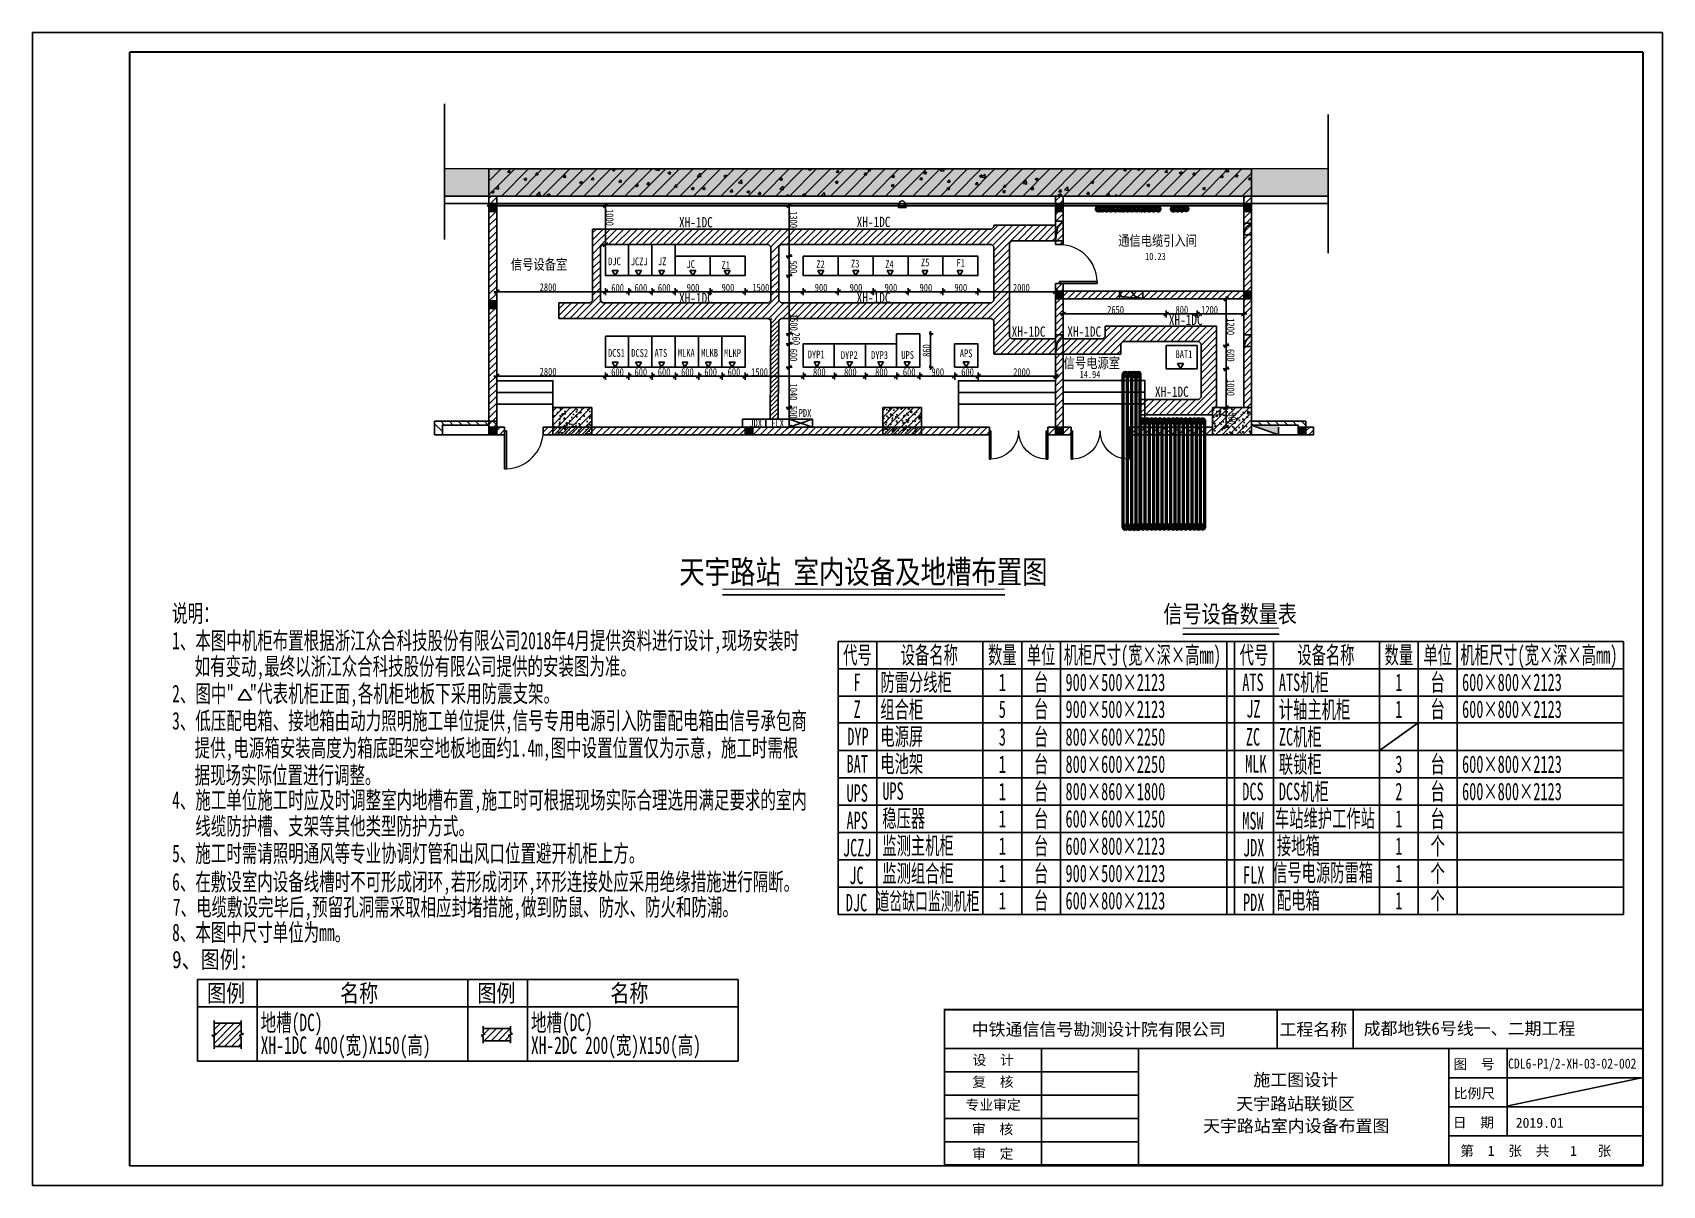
# Model space of a CAD drawing. Header units: millimetres. Extents: x -105589 to 107338, y 13850 to 162308.
# Drawn here: x -105589 to -63589, y 132608 to 162308 of the extents above.
import ezdxf
from ezdxf.enums import TextEntityAlignment as Align

# ---------------------------------------------------------------- set-up
doc = ezdxf.new("R2010")
doc.units = ezdxf.units.MM
doc.linetypes.add('DOTE', pattern=[2.42, 2, -0.2, 0.02, -0.2])
for name, color, linetype in [('0-通风设备', 8, 'Continuous'), ('6号线通信预埋', 7, 'Continuous'), ('DOTE', 15, 'DOTE'), ('JZ-外墙填充', 8, 'Continuous'), ('PUB_HATCH', 8, 'Continuous'), ('SPACE', 7, 'Continuous'), ('wall', 191, 'Continuous'), ('WALL-MOVE', 6, 'Continuous'), ('WALL-砖', 160, 'Continuous'), ('信号', 7, 'Continuous'), ('信号管线', 110, 'Continuous'), ('可变文字', 6, 'Continuous'), ('固定文字', 7, 'Continuous'), ('图框', 7, 'Continuous'), ('排水沟', 6, 'Continuous'), ('文字', 7, 'Continuous'), ('构造柱', 20, 'Continuous'), ('给水孔洞', 60, 'Continuous'), ('角标', 7, 'Continuous')]:
    doc.layers.add(name, color=color, linetype=linetype)
for name, color, linetype, lineweight in [('0z车站外轮廓线', 150, 'Continuous', 15), ('1-装修', 150, 'Continuous', 13), ('1-附属风道', 221, 'Continuous', 50), ('COLUMN', 1, 'Continuous', 15), ('PUB_TEXT', 3, 'Continuous', 15), ('WINDOW', 4, 'Continuous', 13)]:
    doc.layers.add(name, color=color, linetype=linetype, lineweight=lineweight)
doc.styles.add('_标准', font='', dxfattribs={"width": 0.8})
doc.styles.add('flex', font='')
doc.styles.get('_标准').set_extended_font_data('SimSun')
doc.styles.get('flex').set_extended_font_data('SimSun')
pattern_1 = [(45, (-2900346.08, -204606.43), (-88.3883476, 88.3883476), []), (50, (-2900346.08, -204606.43), (358.63009, -31.376067), [37.5, -412.5]), (355, (-2900346.08, -204606.43), (-69.375667, 376.096067), [30, -330]), (100.4514, (-2900316.2, -204609.05), (289.25469, 344.71977), [31.870095, -350.571056]), (46.1842, (-2900346.1, -204506.43), (533.620524, -82.75951), [56.25, -618.75]), (96.6356, (-2900301.6, -204513.33), (467.33135, 487.05894), [47.80514, -525.8565]), (351.1842, (-2900346.1, -204506.43), (467.33097, 487.0593), [45, -495]), (21, (-2900296.08, -204531.43), (298.453526, -201.309445), [37.5, -412.5]), (326, (-2900296.08, -204531.43), (121.657666, 362.575023), [30, -330]), (71.4514, (-2900271.2, -204548.2), (420.111314, 161.26525), [31.870095, -350.571056]), (37.5, (-2900346.08, -204606.43), (6.0799277, 166.446927), [0, -326, 0, -335, 0, -331.25]), (7.5, (-2900346.08, -204606.43), (131.534769, 197.205856), [0, -191, 0, -318.5, 0, -126.25]), (327.5, (-2900457.58, -204606.43), (266.911218, -11.277436), [0, -125, 0, -390, 0, -517.5]), (317.5, (-2900507.58, -204606.43), (291.593085, 50.052491), [0, -162.5, 0, -259, 0, -367.5])]
pattern_2 = [(45, (-2436176.6, 97351.76), (-88.388383, 88.388383), [])]
pattern_3 = [(45, (-2436176.594, 97262.007), (-17.67766953, 17.67766953), []), (50, (-2436176.594, 97262.01), (71.7260183, -6.2752135), [7.5, -82.5]), (355, (-2436176.594, 97262.01), (-13.8751334, 75.2192134), [6, -66]), (100.4514, (-2436170.62, 97261.484), (57.8509382, 68.9439542), [6.374019, -70.1142112]), (46.1842, (-2436176.59, 97282.01), (106.724105, -16.5519014), [11.25, -123.75]), (96.6356, (-2436167.7, 97280.63), (93.4662706, 97.411787), [9.561029, -105.1713]), (351.1842, (-2436176.59, 97282.01), (93.4661945, 97.41186), [9, -99]), (21, (-2436166.594, 97277.01), (59.6907052, -40.261889), [7.5, -82.5]), (326, (-2436166.594, 97277.01), (24.3315332, 72.5150045), [6, -66]), (71.4514, (-2436161.62, 97273.65), (84.0222629, 32.2530497), [6.374019, -70.1142112]), (37.5, (-2436176.594, 97262.007), (1.21598553, 33.28938538), [0, -65.2, 0, -67, 0, -66.25]), (7.5, (-2436176.594, 97262.007), (26.30695374, 39.4411712), [0, -38.2, 0, -63.7, 0, -25.25]), (327.5, (-2436198.894, 97262.007), (53.38224362, -2.25548717), [0, -25, 0, -78, 0, -103.5]), (317.5, (-2436208.894, 97262.007), (58.3186169, 10.0104982), [0, -32.5, 0, -51.8, 0, -73.5])]

msp = doc.modelspace()

# ---------------------------------------------------------------- texts
at = {"color": 240, "lineweight": -3, "style": '_标准', "width": 0.8}
for s, p in [('1000', (-90814.8, 157762.1, 0)), ('1300', (-86081, 157708.3)), ('500', (-86081, 156432.7)), ('1500', (-86069.9, 155059.4)), ('260', (-86010.8, 154584.4)), ('1200', (-74813.8, 154949.8)), ('600', (-86081, 154164)), ('600', (-74813.8, 154156.5)), ('1000', (-74813.8, 153381.7)), ('1040', (-86081, 153267)), ('500', (-86081, 152691.2)), ('500', (-74773.4, 152532.1))]:
    msp.add_text(s, height=200, rotation=270, dxfattribs=at).set_placement(p)
at = {"color": 132, "lineweight": -3, "style": '_标准', "width": 0.8}
for p in [(-88930.6, 157287.9), (-84353.3, 157298.3), (-88930.6, 155336.4, 0), (-84353.3, 155346.8, 0), (-76307.7, 154773.3), (-80357.9, 154472.5), (-78923.4, 154472.5), (-76665.7, 152923.1)]:
    msp.add_text('XH-1DC', height=266.66, dxfattribs=at).set_placement(p)
at = {"color": 3, "linetype": 'ByBlock', "style": '_标准', "width": 0.8}
for s, p in [('信号设备室', (-93264.5, 156203.2)), ('信号电源室', (-79021, 153664.5))]:
    msp.add_text(s, height=266.66, dxfattribs=at).set_placement(p)
at = {"color": 240, "lineweight": -3, "style": '_标准', "width": 0.8}
for s, p in [('2800', (-92522.5, 155649.3, 0)), ('600', (-90676.1, 155631.6, 0)), ('600', (-90076.1, 155631.6, 0)), ('600', (-89476.1, 155631.6, 0)), ('900', (-88732.6, 155637.9, 0)), ('900', (-87832.6, 155637.9, 0)), ('1500', (-87040.3, 155637.9, 0)), ('900', (-85432.7, 155637.9)), ('900', (-84532.7, 155637.9)), ('900', (-83632.7, 155637.9)), ('900', (-82732.7, 155637.9)), ('900', (-81832.7, 155637.9)), ('2000', (-80326, 155637.5)), ('2650', (-77897.7, 155066.7)), ('800', (-76135.1, 155066.7)), ('1200', (-75476.1, 155066.7)), ('2800', (-92522.4, 153474.9, 0)), ('600', (-90678.1, 153463.4)), ('600', (-90078.1, 153463.4)), ('600', (-89478.1, 153463.4)), ('600', (-88878.1, 153463.4)), ('600', (-88278.1, 153463.4)), ('600', (-87678.1, 153463.4)), ('1500', (-87073.8, 153463.4)), ('800', (-85478.1, 153463.4)), ('800', (-84678.1, 153463.4)), ('800', (-83878.1, 153463.4)), ('600', (-83162.8, 153463.4)), ('900', (-82425.8, 153463.4)), ('600', (-81658.2, 153463.4)), ('2000', (-80319.1, 153463.4))]:
    msp.add_text(s, height=200, dxfattribs=at).set_placement(p)
at = {"color": 3, "linetype": 'ByBlock', "style": '_标准', "width": 0.8}
msp.add_text('天宇路站 室内设备及地槽布置图', height=600, dxfattribs=at).set_placement((-84178.3, 148715.5), align=Align.TOP_CENTER)
at = {"color": 3, "lineweight": -3, "style": '_标准'}
for s, width, p in [('说明：', 0.65, (-101993, 147120)), ('1、本图中机柜布置根据浙江众合科技股份有限公司2018年4月提供资料进行设计,现场安装时', 0.65, (-101993, 146420)), ('如有变动,最终以浙江众合科技股份有限公司提供的安装图为准。', 0.65, (-101413, 145754.5)), ('2、图中"  "代表机柜正面,各机柜地板下采用防震支架。', 0.65, (-101993, 145054.5)), ('3、低压配电箱、接地箱由动力照明施工单位提供,信号专用电源引入防雷配电箱由信号承包商', 0.65, (-101993, 144354.5)), ('提供,电源箱安装高度为箱底距架空地板地面约1.4m,图中设置位置仅为示意，施工时需根', 0.65, (-101413, 143654.5)), ('据现场实际位置进行调整。', 0.65, (-101413, 142954.5)), ('4、施工单位施工时应及时调整室内地槽布置,施工时可根据现场实际合理选用满足要求的室内', 0.65, (-101993, 142312)), ('   线缆防护槽、支架等其他类型防护方式。', 0.65, (-101993, 141639.4)), ('5、施工时需请照明通风等专业协调灯管和出风口位置避开机柜上方。', 0.65, (-101993, 140937.5)), ('6、在敷设室内设备线槽时不可形成闭环,若形成闭环,环形连接处应采用绝缘措施进行隔断。', 0.65, (-101993, 140205.6)), ('8、本图中尺寸单位为mm。', 0.65, (-101993, 138903.3)), ('9、图例:', 0.8, (-101993, 138203.3)), ('地槽(DC)', 0.65, (-99710.5, 136580.6)), ('地槽(DC)', 0.65, (-92745.7, 136580.6)), ('XH-1DC 400(宽)X150(高)', 0.65, (-99710.5, 135995.3)), ('XH-2DC 200(宽)X150(高)', 0.65, (-92745.7, 135995.3))]:
    msp.add_text(s, height=450, dxfattribs=dict(at, width=width)).set_placement(p)
at = {"color": 132, "style": '_标准', "width": 0.8}
msp.add_text('信号设备数量表', height=450, dxfattribs=at).set_placement((-74729, 147556.2), align=Align.TOP_CENTER)
at = {"color": 3, "lineweight": -3, "style": '_标准', "width": 0.6}
for s, p in [('代号', (-84333.3, 146274)), ('设备名称', (-82479.9, 146274)), ('数量', (-80598.8, 146274)), ('单位', (-79598.8, 146274)), ('机柜尺寸(宽×深×高mm)', (-76990.9, 146274)), ('代号', (-74114.5, 146274)), ('设备名称', (-72261.1, 146274)), ('数量', (-70379.9, 146274)), ('单位', (-69379.9, 146274)), ('机柜尺寸(宽×深×高mm)', (-66772.1, 146274)), ('F', (-84338.5, 145570.7)), ('1', (-80598.8, 145570.7)), ('台', (-79598.8, 145570.7)), ('900×500×2123', (-77685.3, 145570.7)), ('ATS', (-74139.7, 145570.7)), ('1', (-70379.9, 145570.7)), ('台', (-69379.9, 145570.7)), ('600×800×2123', (-67466.5, 145570.7)), ('Z', (-84338.5, 144877.3)), ('5', (-80598.8, 144877.3)), ('台', (-79598.8, 144877.3)), ('900×500×2123', (-77685.3, 144877.3)), ('JZ', (-74128, 144887.2)), ('1', (-70379.9, 144877.3)), ('台', (-69379.9, 144877.3)), ('600×800×2123', (-67466.5, 144877.3)), ('DYP', (-84318.5, 144174)), ('3', (-80598.8, 144164.2)), ('台', (-79598.8, 144164.2)), ('800×600×2250', (-77685.3, 144164.2)), ('ZC', (-74139.7, 144164.2)), ('BAT', (-84338.5, 143470.7)), ('1', (-80598.8, 143460.9)), ('台', (-79598.8, 143460.9)), ('800×600×2250', (-77685.3, 143460.9)), ('MLK', (-74064.3, 143470.7)), ('3', (-70379.9, 143460.9)), ('台', (-69379.9, 143460.9)), ('600×800×2123', (-67466.5, 143460.9)), ('UPS', (-84338.5, 142715.8)), ('1', (-80598.8, 142757.6)), ('台', (-79598.8, 142757.6)), ('800×860×1800', (-77685.3, 142757.6)), ('DCS', (-74139.7, 142757.6)), ('2', (-70379.9, 142757.6)), ('台', (-69379.9, 142757.6)), ('600×800×2123', (-67466.5, 142757.6)), ('APS', (-84338.5, 142012.5)), ('1', (-80598.8, 142054.3)), ('台', (-79598.8, 142054.3)), ('600×600×1250', (-77685.3, 142054.3)), ('MSW', (-74139.7, 142002.7)), ('1', (-70379.9, 142054.3)), ('台', (-69379.9, 142054.3)), ('JCZJ', (-84338.5, 141309.2)), ('1', (-80598.8, 141351)), ('台', (-79598.8, 141351)), ('600×800×2123', (-77685.3, 141351)), ('1', (-70379.9, 141351)), ('个', (-69379.9, 141351)), ('JDX', (-74119.7, 141309.2)), ('JC', (-84358.5, 140596.1)), ('1', (-80598.8, 140647.8)), ('台', (-79598.8, 140647.8)), ('900×500×2123', (-77685.3, 140647.8)), ('FLX', (-74119.7, 140606)), ('1', (-70379.9, 140647.8)), ('个', (-69379.9, 140647.8)), ('DJC', (-84358.5, 139892.8)), ('1', (-80598.8, 139944.5)), ('台', (-79598.8, 139944.5)), ('600×800×2123', (-77685.3, 139944.5)), ('PDX', (-74119.7, 139902.7)), ('1', (-70379.9, 139944.5)), ('个', (-69379.9, 139944.5))]:
    msp.add_text(s, height=450, dxfattribs=at).set_placement(p, align=Align.MIDDLE_CENTER)
at = {"color": 3, "lineweight": -3, "style": '_标准'}
for s, width, p in [('防雷分线柜', 0.6, (-83741.9, 145570.7)), ('ATS机柜', 0.6, (-73473.3, 145570.7)), ('组合柜', 0.6, (-83741.9, 144867.5)), ('计轴主机柜', 0.6, (-73473.3, 144867.5)), ('电源屏', 0.6, (-83741.9, 144174)), ('ZC机柜', 0.6, (-73473.3, 144164.2)), ('电池架', 0.6, (-83741.9, 143470.7)), ('联锁柜', 0.6, (-73473.3, 143460.9)), ('UPS', 0.6, (-83691.2, 142767.5)), ('DCS机柜', 0.6, (-73473.3, 142757.6)), ('稳压器', 0.6, (-83691.2, 142064.2)), ('车站维护工作站', 0.6, (-73573.3, 142062.6)), ('监测主机柜', 0.6, (-83691.2, 141360.9)), ('接地箱', 0.6, (-73523, 141360.9)), ('监测组合柜', 0.6, (-83692.2, 140647.8)), ('信号电源防雷箱', 0.6, (-73623, 140665.9)), ('道岔缺口监测机柜', 0.54, (-83841, 139930.9)), ('配电箱', 0.6, (-73523, 139954.3))]:
    msp.add_text(s, height=450, dxfattribs=dict(at, width=width)).set_placement(p, align=Align.MIDDLE_LEFT)
at = {"color": 6, "lineweight": -3, "style": '_标准', "width": 0.65}
msp.add_text('7、电缆敷设完毕后,预留孔洞需采取相应封堵措施,做到防鼠、防水、防火和防潮。', height=450, dxfattribs=at).set_placement((-101973.5, 139553.2))
at = {"color": 132, "style": '_标准', "width": 0.8}
for s, p in [('图例', (-100599.8, 137560.3)), ('名称', (-97174.3, 137560.3)), ('图例', (-93635, 137560.3)), ('名称', (-90209.5, 137560.3))]:
    msp.add_text(s, height=450, dxfattribs=at).set_placement(p, align=Align.MIDDLE_CENTER)
at = {"color": 3, "insert": (-82553.3, 154116.4), "char_height": 199, "attachment_point": 5, "rotation": 90, "style": '_标准'}
msp.add_mtext('\\A1;860', dxfattribs=at)
at = {"layer": 'PUB_TEXT', "color": 6, "style": '_标准', "width": 0.8}
for s, p in [('DJC', (-90757.2, 156313.6, 126.8)), ('JCZJ', (-90174.2, 156313.6, 126.8)), ('JZ', (-89474.2, 156315.4, 126.8)), ('JC', (-88737.9, 156244.3, 63.1)), ('Z1', (-87836.5, 156218.4, 63.1)), ('Z2', (-85391.8, 156240.1, 63.1)), ('Z3', (-84499, 156256.9, 63.1)), ('Z4', (-83615.4, 156240.1, 63.1)), ('Z5', (-82696.7, 156287.8, 63.1)), ('F1', (-81780.5, 156274.8, 126.2)), ('DCS1', (-90760.9, 153955.4, 126.8)), ('DCS2', (-90160.9, 153955.4, 126.8)), ('ATS', (-89560.9, 153955.4, 126.8)), ('MLKA', (-88960.9, 153955.4, 126.8)), ('MLKB', (-88360.9, 153955.4, 126.8)), ('MLKP', (-87769.7, 153951.9, 126.8)), ('APS', (-81694.8, 153946.5, 126.8)), ('DYP1', (-85614, 153916.6, 126.8)), ('DYP2', (-84760.7, 153900.3, 126.8)), ('DYP3', (-83979.7, 153901.2, 126.8)), ('UPS', (-83202.2, 153901.6, 126.8)), ('BAT1', (-76135.1, 153923.4, 126.8))]:
    msp.add_text(s, height=200, dxfattribs=at).set_placement(p)
at = {"layer": 'PUB_TEXT', "color": 0, "style": '_标准', "width": 0.8}
for s, p in [('PDX', (-85847.1, 152408.2)), ('JDX', (-87118.6, 152149.7)), ('FLX', (-86554.2, 152148.7))]:
    msp.add_text(s, height=200, dxfattribs=at).set_placement(p)
at = {"layer": 'SPACE', "style": '_标准', "width": 0.8}
for s, height, p in [('通信电缆引入间', 265.82, (-77611.7, 156816.4)), ('10.23', 186.08, (-76918.8, 156448.9)), ('14.94', 186.08, (-78605.7, 153409))]:
    msp.add_text(s, height=height, dxfattribs=at).set_placement(p)
at = {"layer": '可变文字', "color": 0, "style": 'flex'}
for tag, p in [('成都地铁6号线一、二期工程', (-71287.7, 136489.7)), ('施工图设计', (-74128.8, 135168.4)), ('天宇路站室内设备布置图', (-75425.4, 133980.7))]:
    msp.add_attdef(tag, p, '', height=320, dxfattribs=at)
msp.add_attdef('天宇路站联锁区', text='', height=320, dxfattribs=at).set_placement((-73042.6, 134551.9), align=Align.CENTER)
at = {"layer": '固定文字', "color": 0, "style": 'flex'}
for s, height, p in [('中铁通信信号勘测设计院有限公司', 320, (-81388.6, 136467.6)), ('工程名称', 320, (-73457.3, 136467.5)), ('图  号', 260, (-68974.2, 135602.5)), ('比例尺', 260, (-68966.4, 134849.6)), ('日  期', 260, (-68990.4, 134100.2)), ('第  1  张  共   1   张', 260, (-68799.4, 133368.7))]:
    msp.add_text(s, height=height, dxfattribs=at).set_placement(p)
for s, p in [('设  计', (-80834.1, 135839.1)), ('复  核', (-80840.4, 135277.1)), ('专业审定', (-80835.8, 134684.5)), ('审  核', (-80851.5, 134055.6)), ('审  定', (-80843.7, 133424.3))]:
    msp.add_text(s, height=260, dxfattribs=at).set_placement(p, align=Align.MIDDLE_CENTER)
at = {"layer": '固定文字', "color": 0, "style": 'flex', "width": 0.85}
msp.add_attdef('CDL6-P1/2-XH-03-02-002', (-67566.1, 135617.1), '', height=260, dxfattribs=at)
at = {"layer": '固定文字', "color": 0, "style": 'flex'}
msp.add_attdef('2019.01', (-67368.9, 134092), '', height=260, dxfattribs=at)

# ---------------------------------------------------------------- blocks, each defined once
blk = doc.blocks.new('_Oblique')
at = {"color": 0, "linetype": 'ByBlock', "lineweight": -2}
blk.add_line((-0.5, -0.5), (0.5, 0.5), dxfattribs=at)
blk = doc.blocks.new('消火栓')
at = {"color": 1}
for p, q in [((2296417, 43977), (2296667, 43977)), ((2296667, 43977), (2296417, 43277)), ((2296417, 43277), (2296417, 43977)), ((2296667, 43977), (2296667, 43277)), ((2296617, 43277), (2296417, 43277))]:
    blk.add_line(p, q, dxfattribs=at)
blk.add_solid([(2296667, 43277), (2296417, 43277), (2296667, 43977)], dxfattribs=at)
blk = doc.blocks.new('$DorLib2D$00000001')
at = {"color": 252}
for p, q in [((0.45, 0.975), (0.5, 0.975)), ((0.45, 0), (0.45, 0.975)), ((0.5, 0), (0.5, 0.975)), ((0.5, 0), (0.45, 0))]:
    blk.add_line(p, q, dxfattribs=at)
at = {"color": 252, "lineweight": 13}
blk.add_arc((0.475, 0), 0.975, 91.4693, 180, dxfattribs=at)

# ---------------------------------------------------------------- hatches: boundary and pattern name
h = msp.add_hatch()
h.set_pattern_fill('钢筋混凝土', color=8, scale=100)
h.set_pattern_definition([(45, (-2436176.6, 97262), (-176.776695, 176.776695), []), (50, (-2436176.6, 97262), (717.26018, -62.75213), [75, -825]), (355, (-2436176.6, 97262), (-138.75133, 752.19213), [60, -660]), (100.4514, (-2436116.8, 97256.8), (578.50938, 689.43954), [63.7402, -701.14211]), (46.1842, (-2436176.6, 97462), (1067.24105, -165.519), [112.5, -1237.5]), (96.6356, (-2436087.7, 97448.2), (934.6627, 974.11787), [95.6103, -1051.713]), (351.1842, (-2436176.6, 97462), (934.66195, 974.1186), [90, -990]), (21, (-2436076.6, 97412), (596.90705, -402.61889), [75, -825]), (326, (-2436076.6, 97412), (243.31533, 725.15005), [60, -660]), (71.4514, (-2436026.85, 97378.46), (840.22263, 322.5305), [63.7402, -701.14211]), (37.5, (-2436176.6, 97262), (12.159855, 332.893854), [0, -652, 0, -670, 0, -662.5]), (7.5, (-2436176.6, 97262), (263.06954, 394.41171), [0, -382, 0, -637, 0, -252.5]), (327.5, (-2436399.6, 97262), (533.822436, -22.554872), [0, -250, 0, -780, 0, -1035]), (317.5, (-2436499.6, 97262), (583.18617, 100.10498), [0, -325, 0, -518, 0, -735])])
h.paths.add_polyline_path([(-72203.5, 158096.4), (-72203.5, 158796.4), (-94973.9, 158796.4), (-94973.9, 158096.4)])
at = {"layer": 'PUB_HATCH'}
h = msp.add_hatch(dxfattribs=at)
h.set_pattern_fill('普通砖', color=256, scale=50, style=0)
h.set_pattern_definition(pattern_2)
h.paths.add_polyline_path([(-93828.5, 157896.4), (-93628.5, 157896.4), (-93628.5, 158096.4), (-93828.5, 158096.4)])
h = msp.add_hatch(dxfattribs=at)
h.set_pattern_fill('普通砖', color=256, scale=50, style=0)
h.set_pattern_definition(pattern_2)
h.paths.add_polyline_path([(-79228.5, 157896.4), (-79028.5, 157896.4), (-79028.5, 158096.4), (-79228.5, 158096.4)])
h = msp.add_hatch(dxfattribs=at)
h.set_pattern_fill('普通砖', color=256, scale=50, style=0)
h.set_pattern_definition(pattern_2)
h.paths.add_polyline_path([(-74378.5, 157896.4), (-74178.5, 157896.4), (-74178.5, 158096.4), (-74378.5, 158096.4)])
h = msp.add_hatch(dxfattribs=at)
h.set_pattern_fill('钢筋混凝土', color=256, scale=10, style=0)
h.set_pattern_definition(pattern_3)
h.paths.add_polyline_path([(-93828.5, 157696.4), (-93628.5, 157696.4), (-93628.5, 157896.4), (-93828.5, 157896.4)])
h = msp.add_hatch(dxfattribs=at)
h.set_pattern_fill('普通砖', color=256, scale=50, style=0)
h.set_pattern_definition(pattern_2)
h.paths.add_polyline_path([(-93828.5, 155396.3), (-93628.5, 155396.3), (-93628.5, 157696.4), (-93828.5, 157696.4)])
h = msp.add_hatch(dxfattribs=at)
h.set_pattern_fill('钢筋混凝土', color=256, scale=10, style=0)
h.set_pattern_definition(pattern_3)
h.paths.add_polyline_path([(-79228.5, 157696.4), (-79028.5, 157696.4), (-79028.5, 157896.4), (-79228.5, 157896.4)])
h = msp.add_hatch(dxfattribs=at)
h.set_pattern_fill('普通砖', color=256, scale=50, style=0)
h.set_pattern_definition(pattern_2)
h.paths.add_polyline_path([(-79028.5, 157696.4), (-79228.5, 157696.4), (-79228.5, 156846.4), (-79028.5, 156846.4)])
h = msp.add_hatch(dxfattribs=at)
h.set_pattern_fill('钢筋混凝土', color=256, scale=10, style=0)
h.set_pattern_definition(pattern_3)
h.paths.add_polyline_path([(-74378.5, 157696.4), (-74178.5, 157696.4), (-74178.5, 157896.4), (-74378.5, 157896.4)])
h = msp.add_hatch(dxfattribs=at)
h.set_pattern_fill('普通砖', color=256, scale=50, style=0)
h.set_pattern_definition(pattern_2)
h.paths.add_polyline_path([(-74378.5, 155646.4), (-74178.5, 155646.4), (-74178.5, 157696.4), (-74378.5, 157696.4)])
h = msp.add_hatch(dxfattribs=at)
h.set_pattern_fill('普通砖', color=256, scale=50, style=0)
h.set_pattern_definition(pattern_2)
h.paths.add_polyline_path([(-79228.5, 155646.4), (-79028.5, 155646.4), (-79028.5, 155846.4), (-79228.5, 155846.4)])
h = msp.add_hatch(dxfattribs=at)
h.set_pattern_fill('钢筋混凝土', color=256, scale=10, style=0)
h.set_pattern_definition(pattern_3)
h.paths.add_polyline_path([(-79228.5, 155446.4), (-79028.5, 155446.4), (-79028.5, 155646.4), (-79228.5, 155646.4)])
h = msp.add_hatch(dxfattribs=at)
h.set_pattern_fill('普通砖', color=256, scale=50, style=0)
h.set_pattern_definition(pattern_2)
h.paths.add_polyline_path([(-79028.5, 155446.4), (-79228.5, 155446.4), (-79228.5, 152146.4), (-79028.5, 152146.4)])
h = msp.add_hatch(dxfattribs=at)
h.set_pattern_fill('普通砖', color=256, scale=50, style=0)
h.set_pattern_definition(pattern_2)
h.paths.add_polyline_path([(-79028.5, 155646.4), (-79028.5, 155446.4), (-74378.5, 155446.4), (-74378.5, 155646.4)])
h = msp.add_hatch(dxfattribs=at)
h.set_pattern_fill('钢筋混凝土', color=256, scale=10, style=0)
h.set_pattern_definition(pattern_3)
h.paths.add_polyline_path([(-74378.5, 155446.4), (-74178.5, 155446.4), (-74178.5, 155646.4), (-74378.5, 155646.4)])
h = msp.add_hatch(dxfattribs=at)
h.set_pattern_fill('普通砖', color=256, scale=50, style=0)
h.set_pattern_definition(pattern_2)
h.paths.add_polyline_path([(-74178.5, 155446.4), (-74378.5, 155446.4), (-74378.5, 152646.4), (-74178.5, 152646.4)])
h = msp.add_hatch(dxfattribs=at)
h.set_pattern_fill('钢筋混凝土', color=256, scale=10, style=0)
h.set_pattern_definition(pattern_3)
h.paths.add_polyline_path([(-93828.5, 155196.3), (-93628.5, 155196.3), (-93628.5, 155396.3), (-93828.5, 155396.3)])
h = msp.add_hatch(dxfattribs=at)
h.set_pattern_fill('普通砖', color=256, scale=50, style=0)
h.set_pattern_definition(pattern_2)
h.paths.add_polyline_path([(-93828.5, 152146.4), (-93628.5, 152146.4), (-93628.5, 155196.3), (-93828.5, 155196.3)])
h = msp.add_hatch(dxfattribs=at)
h.set_pattern_fill('钢筋混凝土', color=256, scale=50, style=0)
h.set_pattern_definition(pattern_1)
h.paths.add_polyline_path([(-92178.8, 151946.5), (-91178.8, 151946.5), (-91178.8, 152646.5), (-92178.8, 152646.5)])
h = msp.add_hatch(dxfattribs=at)
h.set_pattern_fill('钢筋混凝土', color=256, scale=50, style=0)
h.set_pattern_definition(pattern_1)
h.paths.add_polyline_path([(-83678.5, 151946.4), (-82678.5, 151946.4), (-82678.5, 152646.4), (-83678.5, 152646.4)])
h = msp.add_hatch(dxfattribs=at)
h.set_pattern_fill('钢筋混凝土', color=256, scale=50, style=0)
h.set_pattern_definition(pattern_1)
h.paths.add_polyline_path([(-75178.5, 151946.4), (-74178.5, 151946.4), (-74178.5, 152646.4), (-75178.5, 152646.4)])
h = msp.add_hatch(dxfattribs=at)
h.set_pattern_fill('钢筋混凝土', color=256, scale=10, style=0)
h.set_pattern_definition(pattern_3)
h.paths.add_polyline_path([(-93828.5, 151946.4), (-93628.5, 151946.4), (-93628.5, 152146.4), (-93828.5, 152146.4)])
h = msp.add_hatch(dxfattribs=at)
h.set_pattern_fill('普通砖', color=256, scale=50, style=0)
h.set_pattern_definition(pattern_2)
h.paths.add_polyline_path([(-93628.5, 152146.4), (-93628.5, 151946.4), (-93428.5, 151946.4), (-93428.5, 152146.4)])
h = msp.add_hatch(dxfattribs=at)
h.set_pattern_fill('普通砖', color=256, scale=50, style=0)
h.set_pattern_definition(pattern_2)
h.paths.add_polyline_path([(-87228.2, 151946.4), (-87228.2, 152146.4), (-92428.5, 152146.4), (-92428.5, 151946.4)])
h = msp.add_hatch(dxfattribs=at)
h.set_pattern_fill('普通砖', color=256, scale=100, style=0)
h.set_pattern_definition([(45, (-2436176.6, 97441.52), (-176.776766, 176.776766), [])])
h.paths.add_polyline_path([(-91178.8, 152146.4), (-91178.8, 151946.4), (-90978.8, 151946.4), (-90978.8, 152146.4)])
h = msp.add_hatch(dxfattribs=at)
h.set_pattern_fill('钢筋混凝土', color=256, scale=10, style=0)
h.set_pattern_definition(pattern_3)
h.paths.add_polyline_path([(-87228.2, 151946.4), (-87028.2, 151946.4), (-87028.2, 152146.4), (-87228.2, 152146.4)])
h = msp.add_hatch(dxfattribs=at)
h.set_pattern_fill('普通砖', color=256, scale=50, style=0)
h.set_pattern_definition(pattern_2)
h.paths.add_polyline_path([(-87128.2, 152146.4), (-87028.2, 152146.4), (-87028.2, 151946.4), (-80928.5, 151946.4), (-80928.5, 152146.4)])
h = msp.add_hatch(dxfattribs=at)
h.set_pattern_fill('普通砖', color=256, scale=50, style=0)
h.set_pattern_definition(pattern_2)
h.paths.add_polyline_path([(-79228.5, 151946.4), (-79228.5, 152146.4), (-79428.5, 152146.4), (-79428.5, 151946.4)])
h = msp.add_hatch(dxfattribs=at)
h.set_pattern_fill('钢筋混凝土', color=256, scale=10, style=0)
h.set_pattern_definition(pattern_3)
h.paths.add_polyline_path([(-79228.5, 151946.4), (-79028.5, 151946.4), (-79028.5, 152146.4), (-79228.5, 152146.4)])
h = msp.add_hatch(dxfattribs=at)
h.set_pattern_fill('普通砖', color=256, scale=50, style=0)
h.set_pattern_definition(pattern_2)
h.paths.add_polyline_path([(-79028.5, 152146.4), (-79028.5, 151946.4), (-78828.7, 151946.4), (-78828.7, 152146.4)])
h = msp.add_hatch(dxfattribs=at)
h.set_pattern_fill('普通砖', color=256, scale=50, style=0)
h.set_pattern_definition(pattern_2)
h.paths.add_polyline_path([(-75178.5, 152146.4), (-77328.7, 152146.4), (-77328.7, 151946.4), (-75178.5, 151946.4)])
h = msp.add_hatch(dxfattribs=at)
h.set_pattern_fill('钢筋混凝土', color=256, scale=10, style=0)
h.set_pattern_definition(pattern_3)
h.paths.add_polyline_path([(-72978.5, 151946.4), (-72778.5, 151946.4), (-72778.5, 152146.4), (-72978.5, 152146.4)])
h = msp.add_hatch(dxfattribs=at)
h.set_pattern_fill('普通砖', color=256, scale=50, style=0)
h.set_pattern_definition(pattern_2)
h.paths.add_polyline_path([(-72778.5, 151946.4), (-72578.5, 151946.4), (-72578.5, 152146.4), (-72778.5, 152146.4)])
at = {"layer": 'wall'}
h = msp.add_hatch(dxfattribs=at)
h.set_pattern_fill('ANSI31', color=8, scale=100, angle=90)
h.set_pattern_definition([(135, (-51052, -2144420.77), (-112.253202, -112.253202), [])])
h.paths.add_polyline_path([(-95228.5, 152296.6), (-95228.5, 151996.6), (-95028.5, 151996.6), (-95028.5, 152196.6), (-94328.5, 152196.6), (-93828.5, 152196.6), (-93828.5, 151946.6), (-93628.5, 151946.6), (-93628.5, 152296.6)])
h = msp.add_hatch(dxfattribs=at)
h.set_pattern_fill('ANSI31', color=8, scale=100, angle=90)
h.set_pattern_definition([(135, (-29320.85, -2144420.98), (-112.253202, -112.253202), [])])
h.paths.add_polyline_path([(-74178.5, 152296.4), (-74178.5, 152196.4), (-72978.5, 152196.4), (-72978.5, 151946.4), (-72778.5, 151946.4), (-72778.5, 152296.4)])
at = {"layer": '信号管线', "lineweight": -3}
h = msp.add_hatch(dxfattribs=at)
h.set_pattern_fill('ANSI31', color=240, scale=666.66)
h.set_pattern_definition([(45, (-5495132.96, 638145.24), (-58.9249758, 58.9249758), [])])
h.paths.add_polyline_path([(-86361.2, 154886.8), (-86301.5, 154946.4), (-86620.8, 154946.4), (-86561.2, 154886.8), (-86569.9, 153631.7), (-86369.9, 153631.7)])
h.paths.add_polyline_path([(-86369.9, 153631.7), (-86569.9, 153631.7), (-86578.8, 152347.5), (-86378.8, 152347.5)])
h = msp.add_hatch(dxfattribs=at)
h.set_pattern_fill('ANSI31', color=240, scale=999.99)
h.set_pattern_definition([(45, (-8343603.73, 1362137.71), (-88.3874638, 88.3874638), [])])
h.paths.add_polyline_path([(-75078.7, 154746.4), (-77946.2, 154746.4), (-77946.2, 154480.6), (-78005.8, 154420.9), (-79028.6, 154420.9), (-79028.6, 154020.9), (-77546.2, 154020.9), (-77546.2, 154286.8), (-77486.5, 154346.4), (-75538.3, 154346.4), (-75478.7, 154286.8), (-75478.7, 152919.3), (-75538.3, 152859.6), (-76928.7, 152859.6), (-76928.7, 152744.2), (-76928.7, 152459.6), (-75178.7, 152459.6), (-75178.7, 152646.4), (-75078.7, 152646.4)])
h.paths.add_polyline_path([(-76928.7, 152746.4), (-77034, 152746.4), (-77034, 152459.6), (-76928.7, 152459.6)], flags=17)
h.paths.add_polyline_path([(-76928.7, 152859.6), (-77034, 152859.6), (-77034, 152746.4), (-76928.7, 152746.4)], flags=17)

# ---------------------------------------------------------------- linework, layer by layer
for p, q in [((-94973.9, 156975.8), (-94973.9, 160475.4)), ((-72203.5, 156628.9), (-72203.5, 160199.3)), ((-79128.6, 155846.4), (-79128.6, 155896.4)), ((-100965.8, 136466.5, 0), (-100856.8, 136508.8, 0)), ((-100911.3, 136858.4, 0), (-100911.3, 136534.3, 0)), ((-100856.8, 136508.8, 0), (-100911.3, 136534.3, 0)), ((-100264.4, 136466.5, 0), (-100155.4, 136508.8, 0)), ((-100209.9, 136858.4, 0), (-100209.9, 136534.3, 0)), ((-100155.4, 136508.8, 0), (-100209.9, 136534.3, 0)), ((-94032.4, 136468.2), (-93923.4, 136510.4)), ((-93977.9, 136706.2), (-93977.9, 136536)), ((-93923.4, 136510.4), (-93977.9, 136536)), ((-93331, 136468.2), (-93222, 136510.4)), ((-93276.5, 136706.2), (-93276.5, 136536)), ((-93222, 136510.4), (-93276.5, 136536)), ((-100911.3, 136438.7, 0), (-100965.8, 136466.5, 0)), ((-100911.3, 136438.7, 0), (-100911.3, 136124, 0)), ((-100209.9, 136438.7, 0), (-100264.4, 136466.5, 0)), ((-100209.9, 136438.7, 0), (-100209.9, 136124, 0)), ((-93977.9, 136440.3), (-94032.4, 136468.2)), ((-93977.9, 136440.3), (-93977.9, 136275.8)), ((-93276.5, 136440.3), (-93331, 136468.2)), ((-93276.5, 136440.3), (-93276.5, 136275.8))]:
    msp.add_line(p, q)
at = {"color": 8, "linetype": 'Continuous', "lineweight": -3}
for p, q in [((-93828.5, 158483.5), (-93515.7, 158796.4)), ((-93828.5, 158130), (-93162.1, 158796.4)), ((-93508.6, 158096.4), (-92808.6, 158796.4)), ((-93347.1, 158710), (-93298.9, 158767.4)), ((-93287.3, 158702.9), (-93298.8, 158765.6)), ((-93155, 158096.4), (-92455, 158796.4)), ((-92801.5, 158096.4), (-92101.5, 158796.4)), ((-92447.9, 158096.4), (-91747.9, 158796.4)), ((-92094.4, 158096.4), (-91394.4, 158796.4)), ((-91740.8, 158096.4), (-91040.8, 158796.4)), ((-91387.3, 158096.4), (-90687.3, 158796.4)), ((-91033.7, 158096.4), (-90333.7, 158796.4)), ((-90680.2, 158096.4), (-89980.2, 158796.4)), ((-90653.1, 158771.6), (-90588.6, 158796.4)), ((-90653.1, 158771.6), (-90603.3, 158738.1)), ((-90603.3, 158736.2), (-90583.1, 158796.4)), ((-90326.6, 158096.4), (-89626.6, 158796.4)), ((-89973.1, 158096.4), (-89273.1, 158796.4)), ((-89619.5, 158096.4), (-88919.5, 158796.4)), ((-89533.3, 158768.5), (-89506.6, 158796.4)), ((-89533.3, 158768.5), (-89444.3, 158754.7)), ((-89444.3, 158753.2), (-89449.3, 158796.4)), ((-89266, 158096.4), (-88566, 158796.4)), ((-88912.4, 158096.4), (-88212.4, 158796.4)), ((-88558.9, 158096.4), (-87858.9, 158796.4)), ((-88205.3, 158096.4), (-87505.3, 158796.4)), ((-87851.8, 158096.4), (-87151.8, 158796.4)), ((-87498.2, 158096.4), (-86798.2, 158796.4)), ((-87144.7, 158096.4), (-86444.7, 158796.4)), ((-86791.1, 158096.4), (-86091.1, 158796.4)), ((-86437.6, 158096.4), (-85737.6, 158796.4)), ((-86084, 158096.4), (-85384, 158796.4)), ((-85730.5, 158096.4), (-85030.5, 158796.4)), ((-85596.1, 158771.9), (-85575.5, 158796.4)), ((-85596.1, 158771.9), (-85536.3, 158766.7)), ((-85536.3, 158764.8), (-85542.1, 158796.4)), ((-85376.9, 158096.4), (-84676.9, 158796.4)), ((-85023.4, 158096.4), (-84323.4, 158796.4)), ((-84878.8, 158709.2), (-84830.6, 158766.6)), ((-84819, 158702.1), (-84830.6, 158764.8)), ((-84669.8, 158096.4), (-83969.8, 158796.4)), ((-84316.3, 158096.4), (-83616.3, 158796.4)), ((-84064.4, 158773.8), (-84005.6, 158796.4)), ((-84064.4, 158773.8), (-84014.7, 158740.3)), ((-84014.6, 158738.4), (-83995.2, 158796.4)), ((-83962.7, 158096.4), (-83262.7, 158796.4)), ((-83609.2, 158096.4), (-82909.2, 158796.4)), ((-83255.6, 158096.4), (-82555.6, 158796.4)), ((-82902.1, 158096.4), (-82202.1, 158796.4)), ((-82548.5, 158096.4), (-81848.5, 158796.4)), ((-82195.2, 158749.5), (-82150.3, 158796.4)), ((-82195, 158096.4), (-81495, 158796.4)), ((-82106.3, 158734.2), (-82113.5, 158796.4)), ((-81841.4, 158096.4), (-81141.4, 158796.4)), ((-81487.9, 158096.4), (-80787.9, 158796.4)), ((-81134.3, 158096.4), (-80434.3, 158796.4)), ((-80780.8, 158096.4), (-80080.8, 158796.4)), ((-80427.2, 158096.4), (-79727.2, 158796.4)), ((-80073.7, 158096.4), (-79373.7, 158796.4)), ((-79720.1, 158096.4), (-79020.1, 158796.4)), ((-79366.6, 158096.4), (-78666.6, 158796.4)), ((-79013, 158096.4), (-78313, 158796.4)), ((-78659.5, 158096.4), (-77959.5, 158796.4)), ((-78305.9, 158096.4), (-77605.9, 158796.4)), ((-77952.4, 158096.4), (-77252.4, 158796.4)), ((-77598.8, 158096.4), (-76898.8, 158796.4)), ((-77475.7, 158776), (-77422.6, 158796.4)), ((-77475.7, 158776), (-77426, 158742.4)), ((-77426, 158740.6), (-77407.2, 158796.4)), ((-77245.3, 158096.4), (-76545.3, 158796.4)), ((-77127.8, 158771.1), (-77106.5, 158796.4)), ((-77127.8, 158771.1), (-77068, 158765.8)), ((-77068, 158764), (-77073.9, 158796.4)), ((-76891.7, 158096.4), (-76191.7, 158796.4)), ((-76538.2, 158096.4), (-75838.2, 158796.4)), ((-76410.5, 158708.3), (-76362.3, 158765.8)), ((-76350.7, 158701.2), (-76362.3, 158763.9)), ((-76184.6, 158096.4), (-75484.6, 158796.4)), ((-75831.1, 158096.4), (-75131.1, 158796.4)), ((-75477.5, 158096.4), (-74777.5, 158796.4)), ((-75124, 158096.4), (-74424, 158796.4)), ((-74857.2, 158730.5), (-74794, 158796.4)), ((-74768.3, 158715.2), (-74777.7, 158796.4)), ((-93669.6, 158291), (-93591.7, 158372.2)), ((-93580.7, 158275.7), (-93591.7, 158370.6)), ((-93347.1, 158710), (-93287.3, 158704.8)), ((-92930.4, 158529.2), (-92860.4, 158556.1)), ((-92930.4, 158529.2), (-92880.7, 158495.6)), ((-92880.6, 158493.8), (-92860.4, 158554.2)), ((-92629.8, 158647.2), (-92581.6, 158704.7)), ((-92629.8, 158647.2), (-92570.1, 158642)), ((-92570, 158640.2), (-92581.6, 158702.9)), ((-91912.6, 158584.5), (-91864.4, 158641.9)), ((-91912.6, 158584.5), (-91852.8, 158579.3)), ((-91852.8, 158577.4), (-91864.3, 158640.1)), ((-91493.3, 158449.1), (-91423.3, 158476)), ((-91493.3, 158449.1), (-91443.5, 158415.6)), ((-91443.5, 158413.7), (-91423.2, 158474.1)), ((-91195.3, 158521.7), (-91147.1, 158579.2)), ((-91195.3, 158521.7), (-91135.6, 158516.5)), ((-91135.5, 158514.7), (-91147.1, 158577.3)), ((-90478.1, 158459), (-90429.9, 158516.4)), ((-90478.1, 158459), (-90418.3, 158453.8)), ((-90418.3, 158451.9), (-90429.8, 158514.6)), ((-90056.2, 158369), (-89986.1, 158395.9)), ((-90056.2, 158369), (-90006.4, 158335.5)), ((-90006.4, 158333.6), (-89986.1, 158394.1)), ((-89760.8, 158396.2), (-89712.6, 158453.7)), ((-89760.8, 158396.2), (-89701, 158391)), ((-89701, 158389.2), (-89712.6, 158451.8)), ((-89216, 158691.5), (-89145.9, 158718.4)), ((-89216, 158691.5), (-89166.2, 158658)), ((-89166.2, 158656.2), (-89145.9, 158716.6)), ((-89043.6, 158333.5), (-88995.4, 158390.9)), ((-88983.8, 158326.4), (-88995.3, 158389.1)), ((-88466, 158603), (-88388.2, 158684.2)), ((-88466, 158603), (-88377.1, 158589.2)), ((-88377.1, 158587.7), (-88388.1, 158682.7)), ((-87778.8, 158611.5), (-87708.8, 158638.3)), ((-87778.8, 158611.5), (-87729.1, 158577.9)), ((-87729.1, 158576.1), (-87708.8, 158636.5)), ((-87398.8, 158437.5), (-87320.9, 158518.7)), ((-87398.8, 158437.5), (-87309.9, 158423.7)), ((-87309.9, 158422.2), (-87320.9, 158517.2)), ((-86341.7, 158531.4), (-86271.7, 158558.2)), ((-86341.7, 158531.4), (-86292, 158497.8)), ((-86331.6, 158272), (-86253.7, 158353.2)), ((-86292, 158496), (-86271.7, 158556.4)), ((-86242.6, 158256.7), (-86253.7, 158351.6)), ((-84904.6, 158451.3), (-84834.6, 158478.2)), ((-84904.6, 158451.3), (-84854.9, 158417.7)), ((-84878.8, 158709.2), (-84819, 158703.9)), ((-84854.8, 158415.9), (-84834.6, 158476.3)), ((-84161.5, 158646.4), (-84113.3, 158703.9)), ((-84161.5, 158646.4), (-84101.8, 158641.2)), ((-84101.7, 158639.3), (-84113.3, 158702)), ((-83467.5, 158371.2), (-83397.5, 158398.1)), ((-83467.5, 158371.2), (-83417.8, 158337.6)), ((-83444.3, 158583.7), (-83396.1, 158641.1)), ((-83444.3, 158583.7), (-83384.5, 158578.4)), ((-83417.7, 158335.8), (-83397.4, 158396.2)), ((-83384.5, 158576.6), (-83396.1, 158639.3)), ((-82727, 158520.9), (-82678.8, 158578.4)), ((-82727, 158520.9), (-82667.3, 158515.7)), ((-82667.2, 158513.8), (-82678.8, 158576.5)), ((-82627.3, 158693.7), (-82557.3, 158720.6)), ((-82627.3, 158693.7), (-82577.5, 158660.2)), ((-82577.5, 158658.3), (-82557.2, 158718.8)), ((-82195.2, 158749.5), (-82106.3, 158735.7)), ((-82009.8, 158458.2), (-81961.6, 158515.6)), ((-82009.8, 158458.2), (-81950, 158452.9)), ((-81950, 158451.1), (-81961.5, 158513.8)), ((-81292.5, 158395.4), (-81244.3, 158452.9)), ((-81292.5, 158395.4), (-81232.8, 158390.2)), ((-81232.7, 158388.3), (-81244.3, 158451)), ((-81190.2, 158613.6), (-81120.1, 158640.5)), ((-81190.2, 158613.6), (-81140.4, 158580.1)), ((-81140.4, 158578.2), (-81120.1, 158638.7)), ((-81128, 158584), (-81050.1, 158665.2)), ((-81128, 158584), (-81039.1, 158570.2)), ((-81039.1, 158568.7), (-81050.1, 158663.7)), ((-80575.3, 158332.7), (-80527.1, 158390.1)), ((-80515.5, 158325.6), (-80527, 158388.3)), ((-80060.8, 158418.5), (-79982.9, 158499.7)), ((-80060.8, 158418.5), (-79971.8, 158404.7)), ((-79971.8, 158403.2), (-79982.9, 158498.2)), ((-79753, 158533.6), (-79683, 158560.4)), ((-79753, 158533.6), (-79703.3, 158500)), ((-79703.3, 158498.2), (-79683, 158558.6)), ((-78315.9, 158453.5), (-78245.9, 158480.3)), ((-78315.9, 158453.5), (-78266.2, 158419.9)), ((-78266.2, 158418.1), (-78245.9, 158478.5)), ((-76878.8, 158373.4), (-76808.8, 158400.3)), ((-76878.8, 158373.4), (-76829.1, 158339.8)), ((-76829.1, 158338), (-76808.8, 158398.4)), ((-76410.5, 158708.3), (-76350.7, 158703.1)), ((-76038.6, 158695.9), (-75968.6, 158722.8)), ((-76038.6, 158695.9), (-75988.9, 158662.4)), ((-75988.8, 158660.5), (-75968.6, 158720.9)), ((-75693.3, 158645.6), (-75645, 158703)), ((-75693.3, 158645.6), (-75633.5, 158640.3)), ((-75633.5, 158638.5), (-75645, 158701.2)), ((-74976, 158582.8), (-74927.8, 158640.3)), ((-74976, 158582.8), (-74916.2, 158577.6)), ((-74916.2, 158575.7), (-74927.8, 158638.4)), ((-74857.2, 158730.5), (-74768.3, 158716.8)), ((-74770.4, 158096.4), (-74178.7, 158688.1)), ((-74601.5, 158615.8), (-74531.5, 158642.7)), ((-74601.5, 158615.8), (-74551.7, 158582.3)), ((-74551.7, 158580.4), (-74531.4, 158640.8)), ((-74258.8, 158520.1), (-74210.5, 158577.5)), ((-74258.8, 158520.1), (-74199, 158514.8)), ((-74199, 158513), (-74210.5, 158575.7)), ((-93770.6, 158206.7), (-93700.6, 158233.5)), ((-93770.6, 158206.7), (-93720.9, 158173.1)), ((-93720.8, 158171.3), (-93700.6, 158231.7)), ((-93669.6, 158291), (-93580.7, 158277.2)), ((-92602.4, 158125.5), (-92524.5, 158206.6)), ((-92602.4, 158125.5), (-92513.5, 158111.7)), ((-92513.4, 158110.1), (-92524.5, 158205.1)), ((-92333.5, 158126.6), (-92263.5, 158153.5)), ((-92333.5, 158126.6), (-92288.7, 158096.4)), ((-92282, 158096.4), (-92263.5, 158151.6)), ((-89043.6, 158333.5), (-88983.8, 158328.3)), ((-88619.1, 158288.9), (-88549, 158315.8)), ((-88619.1, 158288.9), (-88569.3, 158255.4)), ((-88569.3, 158253.5), (-88549, 158314)), ((-88326.3, 158270.7), (-88278.1, 158328.2)), ((-88326.3, 158270.7), (-88266.5, 158265.5)), ((-88266.5, 158263.7), (-88278.1, 158326.3)), ((-87609.1, 158208), (-87560.9, 158265.4)), ((-87609.1, 158208), (-87549.3, 158202.8)), ((-87549.3, 158200.9), (-87560.8, 158263.6)), ((-87181.9, 158208.8), (-87111.9, 158235.7)), ((-87181.9, 158208.8), (-87132.2, 158175.3)), ((-87132.2, 158173.5), (-87111.9, 158233.9)), ((-86891.8, 158145.2), (-86843.6, 158202.7)), ((-86891.8, 158145.2), (-86832, 158140)), ((-86832, 158138.2), (-86843.6, 158200.8)), ((-86331.6, 158272), (-86242.6, 158258.2)), ((-86162.9, 158096.4), (-86126.3, 158139.9)), ((-86118.6, 158096.4), (-86126.3, 158138.1)), ((-85744.8, 158128.8), (-85674.8, 158155.6)), ((-85744.8, 158128.8), (-85696.8, 158096.4)), ((-85694, 158096.4), (-85674.8, 158153.8)), ((-85264.4, 158106.5), (-85186.5, 158187.6)), ((-85264.4, 158106.5), (-85199.3, 158096.4)), ((-85176, 158096.4), (-85186.5, 158186.1)), ((-82030.4, 158291.1), (-81960.4, 158318)), ((-82030.4, 158291.1), (-81980.6, 158257.6)), ((-81980.6, 158255.7), (-81960.3, 158316.1)), ((-80593.3, 158211), (-80523.2, 158237.9)), ((-80593.3, 158211), (-80543.5, 158177.5)), ((-80575.3, 158332.7), (-80515.5, 158327.4)), ((-80543.5, 158175.6), (-80523.2, 158236.1)), ((-79858, 158269.9), (-79809.8, 158327.4)), ((-79858, 158269.9), (-79798.3, 158264.7)), ((-79798.2, 158262.8), (-79809.8, 158325.5)), ((-79156.1, 158130.9), (-79086.1, 158157.8)), ((-79156.1, 158130.9), (-79106.4, 158097.4)), ((-79140.8, 158207.1), (-79092.6, 158264.6)), ((-79140.8, 158207.1), (-79081, 158201.9)), ((-79106.1, 158096.4), (-79086.1, 158156)), ((-79081, 158200.1), (-79092.5, 158262.7)), ((-78993.5, 158253), (-78915.7, 158334.2)), ((-78993.5, 158253), (-78904.6, 158239.2)), ((-78904.6, 158237.7), (-78915.7, 158332.6)), ((-78423.5, 158144.4), (-78375.3, 158201.8)), ((-78423.5, 158144.4), (-78363.7, 158139.2)), ((-78363.7, 158137.3), (-78375.3, 158200)), ((-77917.8, 158096.4), (-77848.4, 158168.6)), ((-77840.2, 158096.4), (-77848.4, 158167.1)), ((-77693.9, 158096.4), (-77658.1, 158139.1)), ((-77650.5, 158096.4), (-77658, 158137.2)), ((-75441.7, 158293.3), (-75371.7, 158320.2)), ((-75441.7, 158293.3), (-75392, 158259.7)), ((-75391.9, 158257.9), (-75371.7, 158318.3)), ((-74416.9, 158096.4), (-74178.7, 158334.6))]:
    msp.add_line(p, q, dxfattribs=at)
at = {"color": 3}
for p, q in [((-90906, 157846.4, 0), (-90751.1, 157846.4, 0)), ((-90906, 157846.4, 0), (-90751.1, 157846.4, 0)), ((-90906, 157846.4, 0), (-90751.1, 157846.4, 0)), ((-90767.9, 157894.6, 0), (-90889.1, 157798.1, 0)), ((-90828.5, 157896.4, 0), (-90828.5, 156046.4, 0)), ((-90828.5, 156046.4, 0), (-90828.5, 157846.4, 0)), ((-86172.2, 157846.4), (-86017.3, 157846.4)), ((-86172.2, 157846.4), (-86017.3, 157846.4)), ((-86172.2, 157846.4), (-86017.3, 157846.4)), ((-86034.2, 157894.6), (-86155.4, 157798.1)), ((-86094.8, 157909.6), (-86094.8, 152146.4)), ((-86094.8, 153346.4), (-86094.8, 157846.4)), ((-90906, 156846.4, 0), (-90751.1, 156846.4, 0)), ((-90906, 156846.4, 0), (-90751.1, 156846.4, 0)), ((-90906, 156846.4, 0), (-90751.1, 156846.4, 0)), ((-90767.9, 156894.6, 0), (-90889.1, 156798.2, 0)), ((-86172.2, 156546.4), (-86017.3, 156546.4)), ((-86172.2, 156546.4), (-86017.3, 156546.4)), ((-86172.2, 156546.4), (-86017.3, 156546.4)), ((-86034.2, 156594.6), (-86155.4, 156498.2)), ((-86172.2, 156046.4), (-86017.3, 156046.4)), ((-86172.2, 156046.4), (-86017.3, 156046.4)), ((-86172.2, 156046.4), (-86017.3, 156046.4)), ((-86034.2, 156094.6), (-86155.4, 155998.2)), ((-93551.1, 155631.4, 0), (-93705.9, 155631.4, 0)), ((-93567.9, 155679.7, 0), (-93689.1, 155583.2, 0)), ((-93628.5, 155722.1, 0), (-93628.5, 155540.7, 0)), ((-93628.5, 155631.4, 0), (-79228.6, 155632, 0)), ((-90744.2, 155631.6, 0), (-90899, 155631.6, 0)), ((-90761, 155679.8, 0), (-90882.2, 155583.4, 0)), ((-90821.6, 155722.3, 0), (-90821.6, 155540.9, 0)), ((-90144.2, 155631.6, 0), (-90299, 155631.6, 0)), ((-90161, 155679.8, 0), (-90282.2, 155583.4, 0)), ((-90221.6, 155722.3, 0), (-90221.6, 155540.9, 0)), ((-89544.2, 155631.6, 0), (-89699.1, 155631.6, 0)), ((-89561, 155679.8, 0), (-89682.2, 155583.4, 0)), ((-89621.6, 155722.3, 0), (-89621.6, 155540.9, 0)), ((-88951.1, 155631.8, 0), (-89106, 155631.8, 0)), ((-88968, 155680.1, 0), (-89089.1, 155583.6, 0)), ((-89028.5, 155722.5, 0), (-89028.5, 155541.1, 0)), ((-88051.1, 155631.8, 0), (-88206, 155631.8, 0)), ((-88068, 155680.1, 0), (-88189.1, 155583.6, 0)), ((-88128.5, 155722.5, 0), (-88128.5, 155541.1, 0)), ((-87151.1, 155631.8, 0), (-87306, 155631.8, 0)), ((-87168, 155680.1, 0), (-87289.1, 155583.6, 0)), ((-87228.6, 155722.5, 0), (-87228.6, 155541.1, 0)), ((-85651.1, 155631.8), (-85806, 155631.8)), ((-85668, 155680.1), (-85789.2, 155583.6)), ((-85728.6, 155722.5), (-85728.6, 155541.1)), ((-84751.1, 155631.8), (-84906, 155631.8)), ((-84768, 155680.1), (-84889.2, 155583.6)), ((-84828.6, 155722.5), (-84828.6, 155541.1)), ((-83851.1, 155631.8), (-84006, 155631.8)), ((-83868, 155680.1), (-83989.2, 155583.6)), ((-83928.6, 155722.5), (-83928.6, 155541.1)), ((-82951.2, 155631.8), (-83106, 155631.8)), ((-82968, 155680.1), (-83089.2, 155583.6)), ((-83028.6, 155722.5), (-83028.6, 155541.1)), ((-82051.2, 155631.8), (-82206, 155631.8)), ((-82068, 155680.1), (-82189.2, 155583.6)), ((-82128.6, 155722.5), (-82128.6, 155541.1)), ((-81151.2, 155631.7), (-81306.1, 155631.7)), ((-81168, 155679.9), (-81289.2, 155583.4)), ((-81228.6, 155722.4), (-81228.6, 155541)), ((-79151.5, 155631.7), (-79306.4, 155631.7)), ((-79168.3, 155679.9), (-79289.5, 155583.4)), ((-79228.9, 155722.4), (-79228.9, 155541)), ((-74905, 155446.3), (-74750.1, 155446.3)), ((-74905, 155446.3), (-74750.1, 155446.3)), ((-74905, 155446.3), (-74750.1, 155446.3)), ((-74767, 155494.6), (-74888.1, 155398.1)), ((-74827.6, 155509.5), (-74827.6, 152146.4)), ((-78951.2, 155060.6), (-79106.1, 155060.6)), ((-78968.1, 155108.8), (-79089.2, 155012.3)), ((-79028.6, 155151.2), (-79028.6, 154969.9)), ((-79028.6, 155060.3), (-74378.7, 155060.6)), ((-76301.2, 155060.6), (-76456.1, 155060.6)), ((-76318.1, 155108.8), (-76439.3, 155012.3)), ((-76378.7, 155151.2), (-76378.7, 154969.9)), ((-75501.2, 155060.6), (-75656.1, 155060.6)), ((-75518.1, 155108.8), (-75639.3, 155012.3)), ((-75578.7, 155151.2), (-75578.7, 154969.9)), ((-74301.2, 155060.6), (-74456.1, 155060.6)), ((-74318.1, 155108.8), (-74439.3, 155012.3)), ((-74378.7, 155151.2), (-74378.7, 154969.9)), ((-86034.2, 154594.6), (-86155.4, 154498.2)), ((-82447.1, 153619.8), (-82447.1, 154613.1)), ((-86172.2, 154546.4), (-86017.3, 154546.4)), ((-86172.2, 154546.4), (-86017.3, 154546.4)), ((-86172.2, 154546.4), (-86017.3, 154546.4)), ((-86172.2, 154286.4), (-86017.3, 154286.4)), ((-86172.2, 154286.4), (-86017.3, 154286.4)), ((-86172.2, 154286.4), (-86017.3, 154286.4)), ((-86034.2, 154334.7), (-86155.4, 154238.2)), ((-82380.4, 154546.4), (-82480.4, 154546.4)), ((-74905, 154246.4), (-74750.1, 154246.4)), ((-74905, 154246.4), (-74750.1, 154246.4)), ((-74905, 154246.4), (-74750.1, 154246.4)), ((-74767, 154294.7), (-74888.1, 154198.2)), ((-86034.2, 153734.7), (-86155.4, 153638.2)), ((-93544.1, 153457, 0), (-93699, 153457, 0)), ((-93561, 153505.2, 0), (-93682.2, 153408.7, 0)), ((-93621.6, 153547.7, 0), (-93621.6, 153366.3, 0)), ((-93621.6, 153457, 0), (-79221.7, 153457.6)), ((-90744.2, 153457, 0), (-90899, 153457, 0)), ((-90761, 153505.3, 0), (-90882.2, 153408.8, 0)), ((-90821.6, 153547.7, 0), (-90821.6, 153366.3, 0)), ((-90144.2, 153457, 0), (-90299, 153457, 0)), ((-90161, 153505.3, 0), (-90282.2, 153408.8, 0)), ((-90221.6, 153547.7, 0), (-90221.6, 153366.3, 0)), ((-89544.2, 153457, 0), (-89699.1, 153457, 0)), ((-89561, 153505.3, 0), (-89682.2, 153408.8, 0)), ((-89621.6, 153547.7, 0), (-89621.6, 153366.3, 0)), ((-88944.2, 153457, 0), (-89099.1, 153457, 0)), ((-88961, 153505.3, 0), (-89082.2, 153408.8, 0)), ((-89021.6, 153547.7, 0), (-89021.6, 153366.3, 0)), ((-88344.2, 153457, 0), (-88499.1, 153457, 0)), ((-88361, 153505.3, 0), (-88482.2, 153408.8, 0)), ((-88421.6, 153547.7, 0), (-88421.6, 153366.3, 0)), ((-87744.2, 153457, 0), (-87899.1, 153457, 0)), ((-87761, 153505.3, 0), (-87882.2, 153408.8, 0)), ((-87821.6, 153547.7, 0), (-87821.6, 153366.3, 0)), ((-87144.2, 153457, 0), (-87299.1, 153457, 0)), ((-87161, 153505.3, 0), (-87282.2, 153408.8, 0)), ((-87221.6, 153547.7, 0), (-87221.6, 153366.3, 0)), ((-86172.2, 153686.4), (-86017.3, 153686.4)), ((-86172.2, 153686.4), (-86017.3, 153686.4)), ((-86172.2, 153686.4), (-86017.3, 153686.4)), ((-85644.2, 153457.4), (-85799.1, 153457.4)), ((-85661.1, 153505.6), (-85782.2, 153409.1)), ((-85721.6, 153548.1), (-85721.6, 153366.7)), ((-84844.2, 153457.4), (-84999.1, 153457.4)), ((-84861.1, 153505.6), (-84982.2, 153409.1)), ((-84921.7, 153548.1), (-84921.7, 153366.7)), ((-84044.2, 153457.4), (-84199.1, 153457.4)), ((-84061.1, 153505.6), (-84182.3, 153409.1)), ((-84121.7, 153548.1), (-84121.7, 153366.7)), ((-83244.2, 153457.4), (-83399.1, 153457.4)), ((-83261.1, 153505.6), (-83382.3, 153409.1)), ((-83321.7, 153548.1), (-83321.7, 153366.7)), ((-82644.2, 153457.4), (-82799.1, 153457.4)), ((-82661.1, 153505.6), (-82782.3, 153409.1)), ((-82721.7, 153548.1), (-82721.7, 153366.7)), ((-82380.4, 153686.4), (-82480.4, 153686.4)), ((-81744.2, 153457.2), (-81899.1, 153457.2)), ((-81761.1, 153505.5), (-81882.3, 153409)), ((-81821.7, 153547.9), (-81821.7, 153366.5)), ((-81144.3, 153457.2), (-81299.1, 153457.2)), ((-81161.1, 153505.5), (-81282.3, 153409)), ((-81221.7, 153547.9), (-81221.7, 153366.5)), ((-79144.3, 153457.6), (-79299.2, 153457.6)), ((-79161.1, 153505.8), (-79282.3, 153409.3)), ((-79222, 153547.9), (-79222, 153366.5)), ((-74905, 153646.4), (-74750.1, 153646.4)), ((-74905, 153646.4), (-74750.1, 153646.4)), ((-74905, 153646.4), (-74750.1, 153646.4)), ((-74767, 153694.7), (-74888.1, 153598.2)), ((-86172.2, 152646.4), (-86017.3, 152646.4)), ((-86172.2, 152646.4), (-86017.3, 152646.4)), ((-86172.2, 152646.4), (-86017.3, 152646.4)), ((-86034.2, 152694.7), (-86155.4, 152598.2)), ((-74905, 152646.4), (-74750.1, 152646.4)), ((-74905, 152646.4), (-74750.1, 152646.4)), ((-74905, 152646.4), (-74750.1, 152646.4)), ((-74767, 152694.7), (-74888.1, 152598.2)), ((-86172.2, 152146.4), (-86017.3, 152146.4)), ((-86172.2, 152146.4), (-86017.3, 152146.4)), ((-86172.2, 152146.4), (-86017.3, 152146.4)), ((-86034.2, 152194.7), (-86155.4, 152098.2)), ((-74905, 152146.4), (-74750.1, 152146.4)), ((-74905, 152146.4), (-74750.1, 152146.4)), ((-74905, 152146.4), (-74750.1, 152146.4)), ((-74767, 152194.7), (-74888.1, 152098.2))]:
    msp.add_line(p, q, dxfattribs=at)
at = {"color": 8}
for p, q in [((-79128.6, 155896.4), (-78153.6, 155896.4)), ((-79128.6, 155846.4), (-78153.6, 155846.4)), ((-78153.6, 155896.4), (-78153.6, 155846.4)), ((-93428.5, 152046.4), (-93378.5, 152046.4)), ((-93428.5, 152046.4), (-93428.5, 151071.5)), ((-93378.5, 152046.4), (-93378.5, 151071.5)), ((-93378.5, 151071.5), (-93428.5, 151071.5))]:
    msp.add_line(p, q, dxfattribs=at)
at = {"color": 8, "extrusion": (0, 0, -1)}
for p, q in [((-80928.6, 152046.4), (-80928.6, 151315.2)), ((-80928.6, 152046.4), (-80891.1, 152046.4)), ((-80891.1, 152046.4), (-80891.1, 151315.2)), ((-79466.1, 152046.4), (-79466.1, 151315.2)), ((-79428.6, 152046.4), (-79466.1, 152046.4)), ((-79428.6, 152046.4), (-79428.6, 151315.2)), ((-78828.8, 152046.4), (-78828.8, 151315.2)), ((-78828.8, 152046.4), (-78791.3, 152046.4)), ((-78791.3, 152046.4), (-78791.3, 151315.2)), ((-77366.3, 152046.4), (-77366.3, 151315.2)), ((-77328.8, 152046.4), (-77366.3, 152046.4)), ((-77328.8, 152046.4), (-77328.8, 151315.2)), ((-80891.1, 151315.2), (-80928.6, 151315.2)), ((-79466.1, 151315.2), (-79428.6, 151315.2)), ((-78791.3, 151315.2), (-78828.8, 151315.2)), ((-77366.3, 151315.2), (-77328.8, 151315.2))]:
    msp.add_line(p, q, dxfattribs=at)
at = {"extrusion": (0, 0, -1)}
for p, q in [((-80928.5, 152046.4), (-80928.5, 151315.2)), ((-80928.5, 152046.4), (-80891, 152046.4)), ((-80891, 152046.4), (-80891, 151315.2)), ((-79466, 152046.4), (-79466, 151315.2)), ((-79428.5, 152046.4), (-79466, 152046.4)), ((-79428.5, 152046.4), (-79428.5, 151315.2)), ((-78828.7, 152046.4), (-78828.7, 151315.2)), ((-78828.7, 152046.4), (-78791.2, 152046.4)), ((-78791.2, 152046.4), (-78791.2, 151315.2)), ((-77366.2, 152046.4), (-77366.2, 151315.2)), ((-77328.7, 152046.4), (-77366.2, 152046.4)), ((-77328.7, 152046.4), (-77328.7, 151315.2)), ((-80891, 151315.2), (-80928.5, 151315.2)), ((-79466, 151315.2), (-79428.5, 151315.2)), ((-78791.2, 151315.2), (-78828.7, 151315.2)), ((-77366.2, 151315.2), (-77328.7, 151315.2))]:
    msp.add_line(p, q, dxfattribs=at)
at = {"color": 110}
msp.add_line((-87812.8, 147822.2), (-80534.6, 147822.2), dxfattribs=at)
at = {"color": 3, "lineweight": -3}
for p, q in [((-84833.3, 139589.8), (-84833.3, 146622.6)), ((-83833.3, 139589.8), (-83833.3, 146622.6)), ((-81098.8, 139589.8), (-81098.8, 146622.6)), ((-80098.8, 139589.8), (-80098.8, 146622.6)), ((-80098.8, 139589.8), (-80098.8, 146622.6)), ((-80098.8, 139589.8), (-80098.8, 146622.6)), ((-80098.8, 139589.8), (-80098.8, 146622.6)), ((-79098.8, 139589.8), (-79098.8, 146622.6)), ((-79098.8, 139589.8), (-79098.8, 146622.6)), ((-75950, 146813.6), (-73468.8, 146813.6)), ((-74814.2, 146622.6), (-74814.2, 139589.8)), ((-74814.2, 139589.8), (-74814.2, 146622.6)), ((-74614.5, 139589.8), (-74614.5, 146622.6)), ((-73614.5, 139589.8), (-73614.5, 146622.6)), ((-70879.9, 139589.8), (-70879.9, 146622.6)), ((-69879.9, 139589.8), (-69879.9, 146622.6)), ((-69879.9, 139589.8), (-69879.9, 146622.6)), ((-69879.9, 139589.8), (-69879.9, 146622.6)), ((-69879.9, 139589.8), (-69879.9, 146622.6)), ((-68879.9, 139589.8), (-68879.9, 146622.6)), ((-68879.9, 139589.8), (-68879.9, 146622.6)), ((-100120.7, 145394), (-100287.2, 145116)), ((-99949.2, 145116), (-100120.7, 145394)), ((-100287.2, 145116), (-99949.2, 145116)), ((-83833.3, 139589.8), (-83833.3, 145319.3)), ((-83833.3, 139589.8), (-83833.3, 145319.3)), ((-81098.8, 139589.8), (-81098.8, 145319.3)), ((-73614.5, 139589.8), (-73614.5, 145319.3)), ((-70879.9, 139589.8), (-70879.9, 145319.3))]:
    msp.add_line(p, q, dxfattribs=at)
at = {"color": 132}
for p, q in [((-84833.3, 146622.6), (-64595.3, 146622.6)), ((-64595.3, 146622.6), (-64595.3, 142422.6)), ((-64595.3, 146622.6), (-64595.3, 139589.8)), ((-64595.3, 146622.6), (-64595.3, 139589.8)), ((-84833.3, 145919.3), (-64595.3, 145919.3)), ((-84833.3, 145216), (-64595.3, 145216)), ((-84833.3, 144522.6), (-64595.3, 144522.6)), ((-84833.3, 143809.5), (-64595.3, 143809.5)), ((-84833.3, 143106.2), (-64595.3, 143106.2)), ((-84833.3, 142402.9), (-64595.3, 142402.9)), ((-84833.3, 141699.6), (-64595.3, 141699.6)), ((-84833.3, 140996.3), (-64595.3, 140996.3)), ((-84833.3, 140293), (-64595.3, 140293)), ((-84833.3, 140293), (-64595.3, 140293)), ((-84833.3, 139589.8), (-64595.3, 139589.8)), ((-84833.3, 139589.8), (-64595.3, 139589.8)), ((-101338.8, 137908.8), (-87409.2, 137908.8)), ((-101338.8, 135808.8), (-101338.8, 137908.8)), ((-101338.8, 137908.8), (-87409.2, 137908.8)), ((-99800.8, 135808.8), (-99800.8, 137908.8)), ((-94374, 135808.8), (-94374, 137908.8)), ((-94374, 135808.8), (-94374, 137908.8)), ((-94374, 135808.8), (-94374, 137908.8)), ((-92836, 135808.8), (-92836, 137908.8)), ((-87409.2, 135808.8), (-87409.2, 137908.8)), ((-87409.2, 135808.8), (-87409.2, 137908.8)), ((-87409.2, 135808.8), (-87409.2, 137908.8)), ((-101338.8, 137205.5), (-87409.2, 137205.5)), ((-101338.8, 135808.8), (-87409.2, 135808.8))]:
    msp.add_line(p, q, dxfattribs=at)
at = {"color": 1}
for p, q in [((-70879.9, 143809.5), (-69879.9, 144522.6)), ((-100914.8, 136440.4), (-100570.6, 136784.6)), ((-100911.3, 136267.2), (-100393.8, 136784.6)), ((-100911.3, 136620.7), (-100747.4, 136784.6)), ((-100817, 136184.6), (-100217, 136784.6)), ((-100640.3, 136184.6), (-100209.9, 136615)), ((-93276.5, 136647.8), (-93977.9, 136647.8)), ((-93948.6, 136336.3), (-93637.2, 136647.8)), ((-93942.4, 136519.4), (-93814, 136647.8)), ((-93771.9, 136336.3), (-93460.4, 136647.8)), ((-93595.1, 136336.3), (-93283.6, 136647.8)), ((-93258.3, 136496.4), (-93237.1, 136517.5)), ((-100463.5, 136184.6), (-100209.9, 136438.2)), ((-100286.7, 136184.6), (-100209.9, 136261.4)), ((-94006.7, 136455), (-93969, 136492.7)), ((-93418.3, 136336.3), (-93301.6, 136453.1))]:
    msp.add_line(p, q, dxfattribs=at)
at = {"color": 0}
for p, q in [((-73518.5, 137133.1), (-73518.5, 136133.1)), ((-71559.3, 137133.1), (-71559.3, 136133.1)), ((-82088.7, 136133.1), (-64088.7, 136133.1)), ((-79588.7, 136133.1), (-79588.7, 133133.1)), ((-77088.7, 136133.1), (-77088.7, 133133.1)), ((-69088.7, 133133.1), (-69088.7, 136133.1)), ((-67588.7, 136133.1), (-67588.7, 133883.1)), ((-82088.7, 135533.1), (-77088.7, 135533.1)), ((-64088.7, 135383.1), (-69088.7, 135383.1)), ((-67603, 134650.7), (-64083.9, 135384.8)), ((-82088.7, 134933.1), (-77088.7, 134933.1)), ((-64088.7, 134633.1), (-69088.7, 134633.1)), ((-82088.7, 134333.1), (-77088.7, 134333.1)), ((-82088.7, 133733.1), (-77088.7, 133733.1)), ((-64088.7, 133883.1), (-69088.7, 133883.1))]:
    msp.add_line(p, q, dxfattribs=at)
at = {"color": 240, "lineweight": -3}
for p, q in [((-100911.3, 136784.6), (-100209.9, 136784.6)), ((-100911.3, 136534.3, 0), (-100911.3, 136646.2, 0)), ((-100209.9, 136534.3, 0), (-100209.9, 136646.2, 0)), ((-93977.9, 136536, 0), (-93977.9, 136647.8, 0)), ((-100911.3, 136184.6), (-100209.9, 136184.6)), ((-93977.9, 136336.3), (-93276.5, 136336.3))]:
    msp.add_line(p, q, dxfattribs=at)
at = {"color": 3, "lineweight": -3, "ltscale": 100, "const_width": 25}
msp.add_lwpolyline([(-87812.8, 147972.2), (-80534.6, 147972.2)], dxfattribs=at)
at = {"color": 3, "lineweight": -3, "const_width": 25}
msp.add_lwpolyline([(-75950, 146963.6), (-73468.8, 146963.6)], dxfattribs=at)
at = {"color": 0, "const_width": 50}
msp.add_lwpolyline([(-82088.7, 133133.1), (-64088.7, 133133.1), (-64088.7, 137133.1), (-82088.7, 137133.1)], close=True, dxfattribs=at)
at = {"color": 8, "lineweight": 13}
for centre, start, end in [((-79128.6, 155871.4), 1.46928, 90), ((-93403.5, 152046.4), 271.46928, 0)]:
    msp.add_arc(centre, 975, start, end, dxfattribs=at)
at = {"color": 8, "lineweight": 13, "extrusion": (0, 0, -1)}
for centre, start, end in [((80909.9, 152046.4), 180, 268.53072), ((79447.4, 152046.4), 271.46928, 0), ((78810, 152046.4), 180, 268.53072), ((77347.6, 152046.4), 271.46928, 0)]:
    msp.add_arc(centre, 731.2, start, end, dxfattribs=at)
at = {"lineweight": 13, "extrusion": (0, 0, -1)}
for centre, start, end in [((80909.8, 152046.4), 180, 268.53072), ((79447.3, 152046.4), 271.46928, 0), ((78809.9, 152046.4), 180, 268.53072), ((77347.4, 152046.4), 271.46928, 0)]:
    msp.add_arc(centre, 731.2, start, end, dxfattribs=at)
at = {"layer": '0-通风设备', "color": 7, "lineweight": -3, "ltscale": 1.25}
for p, q in [((-90651.3, 156175.7, 0), (-90578.5, 156046.4, 0)), ((-90500.9, 156175.7, 0), (-90651.3, 156175.7, 0)), ((-90578.5, 156046.4, 0), (-90500.9, 156175.7, 0)), ((-90051.3, 156175.7, 0), (-89978.5, 156046.4, 0)), ((-89900.9, 156175.7, 0), (-90051.3, 156175.7, 0)), ((-89978.5, 156046.4, 0), (-89900.9, 156175.7, 0)), ((-89451.3, 156175.7, 0), (-89378.5, 156046.4, 0)), ((-89300.9, 156175.7, 0), (-89451.3, 156175.7, 0)), ((-89378.5, 156046.4, 0), (-89300.9, 156175.7, 0)), ((-88651.3, 156175.7, 0), (-88578.5, 156046.4, 0)), ((-88500.9, 156175.7, 0), (-88651.3, 156175.7, 0)), ((-88578.5, 156046.4, 0), (-88500.9, 156175.7, 0)), ((-87764.7, 156175.7, 0), (-87691.9, 156046.4, 0)), ((-87614.2, 156175.7, 0), (-87764.7, 156175.7, 0)), ((-87691.9, 156046.4, 0), (-87614.2, 156175.7, 0)), ((-85351.4, 156175.7), (-85278.6, 156046.4)), ((-85200.9, 156175.7), (-85351.4, 156175.7)), ((-85278.6, 156046.4), (-85200.9, 156175.7)), ((-84451.4, 156175.7), (-84378.6, 156046.4)), ((-84300.9, 156175.7), (-84451.4, 156175.7)), ((-84378.6, 156046.4), (-84300.9, 156175.7)), ((-83564.7, 156175.7), (-83491.9, 156046.4)), ((-83414.3, 156175.7), (-83564.7, 156175.7)), ((-83491.9, 156046.4), (-83414.3, 156175.7)), ((-82664.7, 156175.7), (-82591.9, 156046.4)), ((-82514.3, 156175.7), (-82664.7, 156175.7)), ((-82591.9, 156046.4), (-82514.3, 156175.7)), ((-81764.7, 156175.7), (-81691.9, 156046.4)), ((-81614.3, 156175.7), (-81764.7, 156175.7)), ((-81691.9, 156046.4), (-81614.3, 156175.7)), ((-90651.3, 153815.7, 0), (-90578.5, 153686.4, 0)), ((-90500.9, 153815.7, 0), (-90651.3, 153815.7, 0)), ((-90578.5, 153686.4, 0), (-90500.9, 153815.7, 0)), ((-90051.3, 153815.7, 0), (-89978.5, 153686.4, 0)), ((-89900.9, 153815.7, 0), (-90051.3, 153815.7, 0)), ((-89978.5, 153686.4, 0), (-89900.9, 153815.7, 0)), ((-89451.3, 153815.7, 0), (-89378.5, 153686.4, 0)), ((-89300.9, 153815.7, 0), (-89451.3, 153815.7, 0)), ((-89378.5, 153686.4, 0), (-89300.9, 153815.7, 0)), ((-88851.3, 153815.7, 0), (-88778.5, 153686.4, 0)), ((-88700.9, 153815.7, 0), (-88851.3, 153815.7, 0)), ((-88778.5, 153686.4, 0), (-88700.9, 153815.7, 0)), ((-88251.3, 153815.7, 0), (-88178.5, 153686.4, 0)), ((-88100.9, 153815.7, 0), (-88251.3, 153815.7, 0)), ((-88178.5, 153686.4, 0), (-88100.9, 153815.7, 0)), ((-87637, 153816.8), (-87564.2, 153687.5)), ((-87486.6, 153816.8), (-87637, 153816.8)), ((-87564.2, 153687.5), (-87486.6, 153816.8)), ((-85448.1, 153824.4), (-85375.3, 153695.1)), ((-85297.6, 153824.4), (-85448.1, 153824.4)), ((-85375.3, 153695.1), (-85297.6, 153824.4)), ((-84607.8, 153824.4), (-84535, 153695.1)), ((-84457.3, 153824.4), (-84607.8, 153824.4)), ((-84535, 153695.1), (-84457.3, 153824.4)), ((-83807.8, 153824.4), (-83735, 153695.1)), ((-83657.3, 153824.4), (-83807.8, 153824.4)), ((-83735, 153695.1), (-83657.3, 153824.4)), ((-83128.5, 153824.4), (-83055.7, 153695.1)), ((-82978, 153824.4), (-83128.5, 153824.4)), ((-83055.7, 153695.1), (-82978, 153824.4)), ((-81605.8, 153824.4), (-81533, 153695.1)), ((-81455.4, 153824.4), (-81605.8, 153824.4)), ((-81533, 153695.1), (-81455.4, 153824.4)), ((-76081.8, 153784.4), (-76009, 153655.1)), ((-75931.4, 153784.4), (-76081.8, 153784.4)), ((-76009, 153655.1), (-75931.4, 153784.4))]:
    msp.add_line(p, q, dxfattribs=at)
at = {"layer": '0z车站外轮廓线'}
msp.add_line((-72203.5, 158796.4), (-94973.9, 158796.4), dxfattribs=at)
at = {"layer": '0z车站外轮廓线', "color": 8, "lineweight": -3}
for p, q in [((-74178.7, 158796.4), (-93828.5, 158796.4)), ((-93828.5, 158096.4), (-74178.7, 158096.4))]:
    msp.add_line(p, q, dxfattribs=at)
at = {"layer": '0z车站外轮廓线'}
msp.add_lwpolyline([(-94973.9, 158096.4), (-72203.5, 158096.4)], dxfattribs=at)
at = {"layer": '1-装修'}
for p, q in [((-93628.5, 153032.2), (-92178.8, 153032.2)), ((-93628.5, 152732.1), (-92178.8, 152732.1))]:
    msp.add_line(p, q, dxfattribs=at)
at = {"layer": '1-装修', "color": 8, "lineweight": -3}
for p, q in [((-93628.5, 153032.1), (-92178.8, 153032.1)), ((-93628.5, 152732.1), (-92178.8, 152732.1))]:
    msp.add_line(p, q, dxfattribs=at)
at = {"layer": '1-装修'}
for points in [[(-93628.5, 152042.2), (-93628.5, 153336.7), (-92178.8, 153336.7), (-92178.8, 152046.6)], [(-79228.5, 152732.1), (-79228.5, 153336.7), (-81728.5, 153336.7), (-81728.5, 152732.1)], [(-76928.5, 152744.2), (-76928.5, 153348.7), (-79028.5, 153348.7), (-79028.5, 152744.2)], [(-79228.5, 153036.7), (-79228.5, 153036.7), (-81728.5, 153036.7)], [(-79028.5, 153046.4), (-79028.5, 153046.4), (-76928.5, 153046.4), (-76928.5, 152746.4)], [(-79228.5, 152732.1), (-81728.5, 152732.1), (-81728.5, 152132.2)], [(-79028.5, 152146.4), (-79028.5, 152746.4), (-76928.5, 152746.4), (-76928.5, 152146.4)]]:
    msp.add_lwpolyline(points, dxfattribs=at)
at = {"layer": '1-装修', "color": 8, "lineweight": -3}
for points in [[(-93628.5, 152042.2), (-93628.5, 153336.6), (-92178.8, 153336.6), (-92178.8, 152046.6)], [(-79228.6, 152732.1), (-79228.6, 153336.6), (-81728.6, 153336.6), (-81728.6, 152732.1)], [(-76928.7, 152744.2), (-76928.7, 153348.7), (-79028.6, 153348.7), (-79028.6, 152744.2)], [(-79228.6, 153036.6), (-79228.6, 153036.6), (-81728.6, 153036.6)], [(-79028.6, 153046.4), (-79028.6, 153046.4), (-76928.7, 153046.4), (-76928.7, 152746.4)], [(-79228.6, 152732.1), (-81728.6, 152732.1), (-81728.6, 152132.2)], [(-79028.6, 152146.4), (-79028.6, 152746.4), (-76928.7, 152746.4), (-76928.7, 152146.4)]]:
    msp.add_lwpolyline(points, dxfattribs=at)
at = {"layer": '1-附属风道', "color": 4}
for p, q in [((-77483.2, 149559.6, 0), (-77483.2, 153499.6, 0)), ((-77373.2, 149559.6, 0), (-77373.2, 153499.6, 0)), ((-77263.2, 149559.6, 0), (-77263.2, 153499.6, 0)), ((-77153.2, 149559.6, 0), (-77153.2, 153499.6, 0)), ((-77043.2, 149559.6, 0), (-77043.2, 153499.6, 0))]:
    msp.add_line(p, q, dxfattribs=at)
at = {"layer": '1-附属风道', "color": 2}
for p, q in [((-77028.5, 149567.9), (-77028.5, 152304.6)), ((-76918.5, 149567.9), (-76918.5, 152304.6)), ((-76808.5, 149567.9), (-76808.5, 152304.6)), ((-76698.5, 149567.9), (-76698.5, 152304.6)), ((-76588.5, 149567.9), (-76588.5, 152304.6)), ((-76478.5, 149567.9), (-76478.5, 152304.6)), ((-76368.5, 149567.9), (-76368.5, 152304.6)), ((-76258.5, 149567.9), (-76258.5, 152304.6)), ((-76148.5, 149567.9), (-76148.5, 152304.6)), ((-76038.5, 149567.9), (-76038.5, 152304.6)), ((-75928.5, 149567.9), (-75928.5, 152304.6)), ((-75818.5, 149567.9), (-75818.5, 152304.6)), ((-75708.5, 149567.9), (-75708.5, 152304.6)), ((-75598.5, 149567.9), (-75598.5, 152304.6)), ((-75488.5, 149567.9), (-75488.5, 152304.6)), ((-75378.5, 149567.9), (-75378.5, 152304.6))]:
    msp.add_line(p, q, dxfattribs=at)
at = {"layer": '1-附属风道', "color": 240, "lineweight": -3}
for points in [[(-78128.4, 157711.4), (-78089.5, 157727.5), (-78073.4, 157766.4), (-78089.5, 157805.3), (-78128.4, 157821.4), (-78167.3, 157805.3), (-78183.4, 157766.4), (-78167.3, 157727.5)], [(-78018.4, 157711.4), (-77979.5, 157727.5), (-77963.4, 157766.4), (-77979.5, 157805.3), (-78018.4, 157821.4), (-78057.3, 157805.3), (-78073.4, 157766.4), (-78057.3, 157727.5)], [(-77908.4, 157711.4), (-77869.5, 157727.5), (-77853.4, 157766.4), (-77869.5, 157805.3), (-77908.4, 157821.4), (-77947.3, 157805.3), (-77963.4, 157766.4), (-77947.3, 157727.5)], [(-77911.9, 157816.4), (-77947.3, 157801.7), (-77961.9, 157766.4), (-77947.3, 157731), (-77911.9, 157716.4), (-77876.5, 157731), (-77861.9, 157766.4), (-77876.5, 157801.7)], [(-77798.4, 157711.4), (-77759.5, 157727.5), (-77743.4, 157766.4), (-77759.5, 157805.3), (-77798.4, 157821.4), (-77837.3, 157805.3), (-77853.4, 157766.4), (-77837.3, 157727.5)], [(-77801.9, 157816.4), (-77837.3, 157801.7), (-77851.9, 157766.4), (-77837.3, 157731), (-77801.9, 157716.4), (-77766.5, 157731), (-77751.9, 157766.4), (-77766.5, 157801.7)], [(-77688.4, 157711.4), (-77649.5, 157727.5), (-77633.4, 157766.4), (-77649.5, 157805.3), (-77688.4, 157821.4), (-77727.3, 157805.3), (-77743.4, 157766.4), (-77727.3, 157727.5)], [(-77578.4, 157711.4), (-77539.5, 157727.5), (-77523.4, 157766.4), (-77539.5, 157805.3), (-77578.4, 157821.4), (-77617.3, 157805.3), (-77633.4, 157766.4), (-77617.3, 157727.5)], [(-77468.4, 157711.4), (-77429.5, 157727.5), (-77413.4, 157766.4), (-77429.5, 157805.3), (-77468.4, 157821.4), (-77507.3, 157805.3), (-77523.4, 157766.4), (-77507.3, 157727.5)], [(-77471.9, 157816.4), (-77507.3, 157801.7), (-77521.9, 157766.4), (-77507.3, 157731), (-77471.9, 157716.4), (-77436.6, 157731), (-77421.9, 157766.4), (-77436.6, 157801.7)], [(-77358.4, 157711.4), (-77319.5, 157727.5), (-77303.4, 157766.4), (-77319.5, 157805.3), (-77358.4, 157821.4), (-77397.3, 157805.3), (-77413.4, 157766.4), (-77397.3, 157727.5)], [(-77361.9, 157816.4), (-77397.3, 157801.7), (-77411.9, 157766.4), (-77397.3, 157731), (-77361.9, 157716.4), (-77326.6, 157731), (-77311.9, 157766.4), (-77326.6, 157801.7)], [(-77248.4, 157711.4), (-77209.5, 157727.5), (-77193.4, 157766.4), (-77209.5, 157805.3), (-77248.4, 157821.4), (-77287.3, 157805.3), (-77303.4, 157766.4), (-77287.3, 157727.5)], [(-77251.9, 157816.4), (-77287.3, 157801.7), (-77301.9, 157766.4), (-77287.3, 157731), (-77251.9, 157716.4), (-77216.6, 157731), (-77201.9, 157766.4), (-77216.6, 157801.7)], [(-77138.4, 157711.4), (-77099.5, 157727.5), (-77083.4, 157766.4), (-77099.5, 157805.3), (-77138.4, 157821.4), (-77177.3, 157805.3), (-77193.4, 157766.4), (-77177.3, 157727.5)], [(-77028.4, 157711.4), (-76989.5, 157727.5), (-76973.4, 157766.4), (-76989.5, 157805.3), (-77028.4, 157821.4), (-77067.3, 157805.3), (-77083.4, 157766.4), (-77067.3, 157727.5)], [(-76918.4, 157711.4), (-76879.5, 157727.5), (-76863.4, 157766.4), (-76879.5, 157805.3), (-76918.4, 157821.4), (-76957.3, 157805.3), (-76973.4, 157766.4), (-76957.3, 157727.5)], [(-76921.9, 157816.4), (-76957.3, 157801.7), (-76971.9, 157766.4), (-76957.3, 157731), (-76921.9, 157716.4), (-76886.6, 157731), (-76871.9, 157766.4), (-76886.6, 157801.7)], [(-76808.4, 157711.4), (-76769.5, 157727.5), (-76753.4, 157766.4), (-76769.5, 157805.3), (-76808.4, 157821.4), (-76847.3, 157805.3), (-76863.4, 157766.4), (-76847.3, 157727.5)], [(-76811.9, 157816.4), (-76847.3, 157801.7), (-76861.9, 157766.4), (-76847.3, 157731), (-76811.9, 157716.4), (-76776.6, 157731), (-76761.9, 157766.4), (-76776.6, 157801.7)], [(-76698.4, 157711.4), (-76659.5, 157727.5), (-76643.4, 157766.4), (-76659.5, 157805.3), (-76698.4, 157821.4), (-76737.3, 157805.3), (-76753.4, 157766.4), (-76737.3, 157727.5)], [(-76701.9, 157816.4), (-76737.3, 157801.7), (-76751.9, 157766.4), (-76737.3, 157731), (-76701.9, 157716.4), (-76666.6, 157731), (-76651.9, 157766.4), (-76666.6, 157801.7)], [(-76588.4, 157711.4), (-76549.5, 157727.5), (-76533.4, 157766.4), (-76549.5, 157805.3), (-76588.4, 157821.4), (-76627.3, 157805.3), (-76643.4, 157766.4), (-76627.3, 157727.5)], [(-76591.9, 157816.4), (-76627.3, 157801.7), (-76641.9, 157766.4), (-76627.3, 157731), (-76591.9, 157716.4), (-76556.6, 157731), (-76541.9, 157766.4), (-76556.6, 157801.7)], [(-76973.7, 152249.6), (-76934.8, 152265.7), (-76918.7, 152304.6), (-76934.8, 152343.5), (-76973.7, 152359.6), (-77012.5, 152343.5), (-77028.7, 152304.6), (-77012.5, 152265.7)], [(-76973.7, 152354.6), (-77009, 152340), (-77023.7, 152304.6), (-77009, 152269.3), (-76973.7, 152254.6), (-76938.3, 152269.3), (-76923.7, 152304.6), (-76938.3, 152340)], [(-76863.7, 152249.6), (-76824.8, 152265.7), (-76808.7, 152304.6), (-76824.8, 152343.5), (-76863.7, 152359.6), (-76902.6, 152343.5), (-76918.7, 152304.6), (-76902.6, 152265.7)], [(-76863.7, 152354.6), (-76899, 152340), (-76913.7, 152304.6), (-76899, 152269.3), (-76863.7, 152254.6), (-76828.3, 152269.3), (-76813.7, 152304.6), (-76828.3, 152340)], [(-76753.7, 152249.6), (-76714.8, 152265.7), (-76698.7, 152304.6), (-76714.8, 152343.5), (-76753.7, 152359.6), (-76792.6, 152343.5), (-76808.7, 152304.6), (-76792.6, 152265.7)], [(-76753.7, 152354.6), (-76789, 152340), (-76803.7, 152304.6), (-76789, 152269.3), (-76753.7, 152254.6), (-76718.3, 152269.3), (-76703.7, 152304.6), (-76718.3, 152340)], [(-76643.7, 152249.6), (-76604.8, 152265.7), (-76588.7, 152304.6), (-76604.8, 152343.5), (-76643.7, 152359.6), (-76682.6, 152343.5), (-76698.7, 152304.6), (-76682.6, 152265.7)], [(-76643.7, 152354.6), (-76679, 152340), (-76693.7, 152304.6), (-76679, 152269.3), (-76643.7, 152254.6), (-76608.3, 152269.3), (-76593.7, 152304.6), (-76608.3, 152340)], [(-76533.7, 152249.6), (-76494.8, 152265.7), (-76478.7, 152304.6), (-76494.8, 152343.5), (-76533.7, 152359.6), (-76572.6, 152343.5), (-76588.7, 152304.6), (-76572.6, 152265.7)], [(-76533.7, 152354.6), (-76569, 152340), (-76583.7, 152304.6), (-76569, 152269.3), (-76533.7, 152254.6), (-76498.3, 152269.3), (-76483.7, 152304.6), (-76498.3, 152340)], [(-76423.7, 152249.6), (-76384.8, 152265.7), (-76368.7, 152304.6), (-76384.8, 152343.5), (-76423.7, 152359.6), (-76462.6, 152343.5), (-76478.7, 152304.6), (-76462.6, 152265.7)], [(-76423.7, 152354.6), (-76459, 152340), (-76473.7, 152304.6), (-76459, 152269.3), (-76423.7, 152254.6), (-76388.3, 152269.3), (-76373.7, 152304.6), (-76388.3, 152340)], [(-76313.7, 152249.6), (-76274.8, 152265.7), (-76258.7, 152304.6), (-76274.8, 152343.5), (-76313.7, 152359.6), (-76352.6, 152343.5), (-76368.7, 152304.6), (-76352.6, 152265.7)], [(-76313.7, 152354.6), (-76349, 152340), (-76363.7, 152304.6), (-76349, 152269.3), (-76313.7, 152254.6), (-76278.3, 152269.3), (-76263.7, 152304.6), (-76278.3, 152340)], [(-76203.7, 152249.6), (-76164.8, 152265.7), (-76148.7, 152304.6), (-76164.8, 152343.5), (-76203.7, 152359.6), (-76242.6, 152343.5), (-76258.7, 152304.6), (-76242.6, 152265.7)], [(-76203.7, 152354.6), (-76239, 152340), (-76253.7, 152304.6), (-76239, 152269.3), (-76203.7, 152254.6), (-76168.3, 152269.3), (-76153.7, 152304.6), (-76168.3, 152340)], [(-76093.7, 152249.6), (-76054.8, 152265.7), (-76038.7, 152304.6), (-76054.8, 152343.5), (-76093.7, 152359.6), (-76132.6, 152343.5), (-76148.7, 152304.6), (-76132.6, 152265.7)], [(-76093.7, 152354.6), (-76129, 152340), (-76143.7, 152304.6), (-76129, 152269.3), (-76093.7, 152254.6), (-76058.3, 152269.3), (-76043.7, 152304.6), (-76058.3, 152340)], [(-75983.7, 152249.6), (-75944.8, 152265.7), (-75928.7, 152304.6), (-75944.8, 152343.5), (-75983.7, 152359.6), (-76022.6, 152343.5), (-76038.7, 152304.6), (-76022.6, 152265.7)], [(-75983.7, 152354.6), (-76019, 152340), (-76033.7, 152304.6), (-76019, 152269.3), (-75983.7, 152254.6), (-75948.3, 152269.3), (-75933.7, 152304.6), (-75948.3, 152340)], [(-75873.7, 152249.6), (-75834.8, 152265.7), (-75818.7, 152304.6), (-75834.8, 152343.5), (-75873.7, 152359.6), (-75912.6, 152343.5), (-75928.7, 152304.6), (-75912.6, 152265.7)], [(-75873.7, 152354.6), (-75909, 152340), (-75923.7, 152304.6), (-75909, 152269.3), (-75873.7, 152254.6), (-75838.3, 152269.3), (-75823.7, 152304.6), (-75838.3, 152340)], [(-75763.7, 152249.6), (-75724.8, 152265.7), (-75708.7, 152304.6), (-75724.8, 152343.5), (-75763.7, 152359.6), (-75802.6, 152343.5), (-75818.7, 152304.6), (-75802.6, 152265.7)], [(-75763.7, 152354.6), (-75799, 152340), (-75813.7, 152304.6), (-75799, 152269.3), (-75763.7, 152254.6), (-75728.3, 152269.3), (-75713.7, 152304.6), (-75728.3, 152340)], [(-75653.7, 152249.6), (-75614.8, 152265.7), (-75598.7, 152304.6), (-75614.8, 152343.5), (-75653.7, 152359.6), (-75692.6, 152343.5), (-75708.7, 152304.6), (-75692.6, 152265.7)], [(-75653.7, 152354.6), (-75689, 152340), (-75703.7, 152304.6), (-75689, 152269.3), (-75653.7, 152254.6), (-75618.3, 152269.3), (-75603.7, 152304.6), (-75618.3, 152340)], [(-75543.7, 152249.6), (-75504.8, 152265.7), (-75488.7, 152304.6), (-75504.8, 152343.5), (-75543.7, 152359.6), (-75582.6, 152343.5), (-75598.7, 152304.6), (-75582.6, 152265.7)], [(-75543.7, 152354.6), (-75579, 152340), (-75593.7, 152304.6), (-75579, 152269.3), (-75543.7, 152254.6), (-75508.3, 152269.3), (-75493.7, 152304.6), (-75508.3, 152340)], [(-75433.7, 152249.6), (-75394.8, 152265.7), (-75378.7, 152304.6), (-75394.8, 152343.5), (-75433.7, 152359.6), (-75472.6, 152343.5), (-75488.7, 152304.6), (-75472.6, 152265.7)], [(-75433.7, 152354.6), (-75469, 152340), (-75483.7, 152304.6), (-75469, 152269.3), (-75433.7, 152254.6), (-75398.3, 152269.3), (-75383.7, 152304.6), (-75398.3, 152340)]]:
    msp.add_lwpolyline(points, close=True, dxfattribs=at)
at = {"layer": '1-附属风道', "color": 2}
for points in [[(-78128.3, 157711.4), (-78089.4, 157727.5), (-78073.3, 157766.4), (-78089.4, 157805.3), (-78128.3, 157821.4), (-78167.2, 157805.3), (-78183.3, 157766.4), (-78167.2, 157727.5)], [(-78018.3, 157711.4), (-77979.4, 157727.5), (-77963.3, 157766.4), (-77979.4, 157805.3), (-78018.3, 157821.4), (-78057.2, 157805.3), (-78073.3, 157766.4), (-78057.2, 157727.5)], [(-77908.3, 157711.4), (-77869.4, 157727.5), (-77853.3, 157766.4), (-77869.4, 157805.3), (-77908.3, 157821.4), (-77947.2, 157805.3), (-77963.3, 157766.4), (-77947.2, 157727.5)], [(-77911.8, 157816.4), (-77947.1, 157801.8), (-77961.8, 157766.4), (-77947.1, 157731.1), (-77911.8, 157716.4), (-77876.4, 157731.1), (-77861.8, 157766.4), (-77876.4, 157801.8)], [(-77798.3, 157711.4), (-77759.4, 157727.5), (-77743.3, 157766.4), (-77759.4, 157805.3), (-77798.3, 157821.4), (-77837.2, 157805.3), (-77853.3, 157766.4), (-77837.2, 157727.5)], [(-77801.8, 157816.4), (-77837.1, 157801.8), (-77851.8, 157766.4), (-77837.1, 157731.1), (-77801.8, 157716.4), (-77766.4, 157731.1), (-77751.8, 157766.4), (-77766.4, 157801.8)], [(-77688.3, 157711.4), (-77649.4, 157727.5), (-77633.3, 157766.4), (-77649.4, 157805.3), (-77688.3, 157821.4), (-77727.2, 157805.3), (-77743.3, 157766.4), (-77727.2, 157727.5)], [(-77578.3, 157711.4), (-77539.4, 157727.5), (-77523.3, 157766.4), (-77539.4, 157805.3), (-77578.3, 157821.4), (-77617.2, 157805.3), (-77633.3, 157766.4), (-77617.2, 157727.5)], [(-77468.3, 157711.4), (-77429.4, 157727.5), (-77413.3, 157766.4), (-77429.4, 157805.3), (-77468.3, 157821.4), (-77507.2, 157805.3), (-77523.3, 157766.4), (-77507.2, 157727.5)], [(-77471.8, 157816.4), (-77507.1, 157801.8), (-77521.8, 157766.4), (-77507.1, 157731.1), (-77471.8, 157716.4), (-77436.4, 157731.1), (-77421.8, 157766.4), (-77436.4, 157801.8)], [(-77358.3, 157711.4), (-77319.4, 157727.5), (-77303.3, 157766.4), (-77319.4, 157805.3), (-77358.3, 157821.4), (-77397.2, 157805.3), (-77413.3, 157766.4), (-77397.2, 157727.5)], [(-77361.8, 157816.4), (-77397.1, 157801.8), (-77411.8, 157766.4), (-77397.1, 157731.1), (-77361.8, 157716.4), (-77326.4, 157731.1), (-77311.8, 157766.4), (-77326.4, 157801.8)], [(-77248.3, 157711.4), (-77209.4, 157727.5), (-77193.3, 157766.4), (-77209.4, 157805.3), (-77248.3, 157821.4), (-77287.2, 157805.3), (-77303.3, 157766.4), (-77287.2, 157727.5)], [(-77251.8, 157816.4), (-77287.1, 157801.8), (-77301.8, 157766.4), (-77287.1, 157731.1), (-77251.8, 157716.4), (-77216.4, 157731.1), (-77201.8, 157766.4), (-77216.4, 157801.8)], [(-77138.3, 157711.4), (-77099.4, 157727.5), (-77083.3, 157766.4), (-77099.4, 157805.3), (-77138.3, 157821.4), (-77177.2, 157805.3), (-77193.3, 157766.4), (-77177.2, 157727.5)], [(-77028.3, 157711.4), (-76989.4, 157727.5), (-76973.3, 157766.4), (-76989.4, 157805.3), (-77028.3, 157821.4), (-77067.2, 157805.3), (-77083.3, 157766.4), (-77067.2, 157727.5)], [(-76918.3, 157711.4), (-76879.4, 157727.5), (-76863.3, 157766.4), (-76879.4, 157805.3), (-76918.3, 157821.4), (-76957.2, 157805.3), (-76973.3, 157766.4), (-76957.2, 157727.5)], [(-76921.8, 157816.4), (-76957.1, 157801.8), (-76971.8, 157766.4), (-76957.1, 157731.1), (-76921.8, 157716.4), (-76886.4, 157731.1), (-76871.8, 157766.4), (-76886.4, 157801.8)], [(-76808.3, 157711.4), (-76769.4, 157727.5), (-76753.3, 157766.4), (-76769.4, 157805.3), (-76808.3, 157821.4), (-76847.2, 157805.3), (-76863.3, 157766.4), (-76847.2, 157727.5)], [(-76811.8, 157816.4), (-76847.1, 157801.8), (-76861.8, 157766.4), (-76847.1, 157731.1), (-76811.8, 157716.4), (-76776.4, 157731.1), (-76761.8, 157766.4), (-76776.4, 157801.8)], [(-76698.3, 157711.4), (-76659.4, 157727.5), (-76643.3, 157766.4), (-76659.4, 157805.3), (-76698.3, 157821.4), (-76737.2, 157805.3), (-76753.3, 157766.4), (-76737.2, 157727.5)], [(-76701.8, 157816.4), (-76737.1, 157801.8), (-76751.8, 157766.4), (-76737.1, 157731.1), (-76701.8, 157716.4), (-76666.4, 157731.1), (-76651.8, 157766.4), (-76666.4, 157801.8)], [(-76588.3, 157711.4), (-76549.4, 157727.5), (-76533.3, 157766.4), (-76549.4, 157805.3), (-76588.3, 157821.4), (-76627.2, 157805.3), (-76643.3, 157766.4), (-76627.2, 157727.5)], [(-76591.8, 157816.4), (-76627.1, 157801.8), (-76641.8, 157766.4), (-76627.1, 157731.1), (-76591.8, 157716.4), (-76556.4, 157731.1), (-76541.8, 157766.4), (-76556.4, 157801.8)], [(-76973.5, 152249.6), (-76934.6, 152265.7), (-76918.5, 152304.6), (-76934.6, 152343.5), (-76973.5, 152359.6), (-77012.4, 152343.5), (-77028.5, 152304.6), (-77012.4, 152265.7)], [(-76973.5, 152354.6), (-77008.9, 152340), (-77023.5, 152304.6), (-77008.9, 152269.3), (-76973.5, 152254.6), (-76938.2, 152269.3), (-76923.5, 152304.6), (-76938.2, 152340)], [(-76863.5, 152249.6), (-76824.6, 152265.7), (-76808.5, 152304.6), (-76824.6, 152343.5), (-76863.5, 152359.6), (-76902.4, 152343.5), (-76918.5, 152304.6), (-76902.4, 152265.7)], [(-76863.5, 152354.6), (-76898.9, 152340), (-76913.5, 152304.6), (-76898.9, 152269.3), (-76863.5, 152254.6), (-76828.2, 152269.3), (-76813.5, 152304.6), (-76828.2, 152340)], [(-76753.5, 152249.6), (-76714.6, 152265.7), (-76698.5, 152304.6), (-76714.6, 152343.5), (-76753.5, 152359.6), (-76792.4, 152343.5), (-76808.5, 152304.6), (-76792.4, 152265.7)], [(-76753.5, 152354.6), (-76788.9, 152340), (-76803.5, 152304.6), (-76788.9, 152269.3), (-76753.5, 152254.6), (-76718.2, 152269.3), (-76703.5, 152304.6), (-76718.2, 152340)], [(-76643.5, 152249.6), (-76604.6, 152265.7), (-76588.5, 152304.6), (-76604.6, 152343.5), (-76643.5, 152359.6), (-76682.4, 152343.5), (-76698.5, 152304.6), (-76682.4, 152265.7)], [(-76643.5, 152354.6), (-76678.9, 152340), (-76693.5, 152304.6), (-76678.9, 152269.3), (-76643.5, 152254.6), (-76608.2, 152269.3), (-76593.5, 152304.6), (-76608.2, 152340)], [(-76533.5, 152249.6), (-76494.6, 152265.7), (-76478.5, 152304.6), (-76494.6, 152343.5), (-76533.5, 152359.6), (-76572.4, 152343.5), (-76588.5, 152304.6), (-76572.4, 152265.7)], [(-76533.5, 152354.6), (-76568.9, 152340), (-76583.5, 152304.6), (-76568.9, 152269.3), (-76533.5, 152254.6), (-76498.2, 152269.3), (-76483.5, 152304.6), (-76498.2, 152340)], [(-76423.5, 152249.6), (-76384.6, 152265.7), (-76368.5, 152304.6), (-76384.6, 152343.5), (-76423.5, 152359.6), (-76462.4, 152343.5), (-76478.5, 152304.6), (-76462.4, 152265.7)], [(-76423.5, 152354.6), (-76458.9, 152340), (-76473.5, 152304.6), (-76458.9, 152269.3), (-76423.5, 152254.6), (-76388.2, 152269.3), (-76373.5, 152304.6), (-76388.2, 152340)], [(-76313.5, 152249.6), (-76274.6, 152265.7), (-76258.5, 152304.6), (-76274.6, 152343.5), (-76313.5, 152359.6), (-76352.4, 152343.5), (-76368.5, 152304.6), (-76352.4, 152265.7)], [(-76313.5, 152354.6), (-76348.9, 152340), (-76363.5, 152304.6), (-76348.9, 152269.3), (-76313.5, 152254.6), (-76278.2, 152269.3), (-76263.5, 152304.6), (-76278.2, 152340)], [(-76203.5, 152249.6), (-76164.6, 152265.7), (-76148.5, 152304.6), (-76164.6, 152343.5), (-76203.5, 152359.6), (-76242.4, 152343.5), (-76258.5, 152304.6), (-76242.4, 152265.7)], [(-76203.5, 152354.6), (-76238.9, 152340), (-76253.5, 152304.6), (-76238.9, 152269.3), (-76203.5, 152254.6), (-76168.2, 152269.3), (-76153.5, 152304.6), (-76168.2, 152340)], [(-76093.5, 152249.6), (-76054.6, 152265.7), (-76038.5, 152304.6), (-76054.6, 152343.5), (-76093.5, 152359.6), (-76132.4, 152343.5), (-76148.5, 152304.6), (-76132.4, 152265.7)], [(-76093.5, 152354.6), (-76128.9, 152340), (-76143.5, 152304.6), (-76128.9, 152269.3), (-76093.5, 152254.6), (-76058.2, 152269.3), (-76043.5, 152304.6), (-76058.2, 152340)], [(-75983.5, 152249.6), (-75944.6, 152265.7), (-75928.5, 152304.6), (-75944.6, 152343.5), (-75983.5, 152359.6), (-76022.4, 152343.5), (-76038.5, 152304.6), (-76022.4, 152265.7)], [(-75983.5, 152354.6), (-76018.9, 152340), (-76033.5, 152304.6), (-76018.9, 152269.3), (-75983.5, 152254.6), (-75948.2, 152269.3), (-75933.5, 152304.6), (-75948.2, 152340)], [(-75873.5, 152249.6), (-75834.6, 152265.7), (-75818.5, 152304.6), (-75834.6, 152343.5), (-75873.5, 152359.6), (-75912.4, 152343.5), (-75928.5, 152304.6), (-75912.4, 152265.7)], [(-75873.5, 152354.6), (-75908.9, 152340), (-75923.5, 152304.6), (-75908.9, 152269.3), (-75873.5, 152254.6), (-75838.2, 152269.3), (-75823.5, 152304.6), (-75838.2, 152340)], [(-75763.5, 152249.6), (-75724.6, 152265.7), (-75708.5, 152304.6), (-75724.6, 152343.5), (-75763.5, 152359.6), (-75802.4, 152343.5), (-75818.5, 152304.6), (-75802.4, 152265.7)], [(-75763.5, 152354.6), (-75798.9, 152340), (-75813.5, 152304.6), (-75798.9, 152269.3), (-75763.5, 152254.6), (-75728.2, 152269.3), (-75713.5, 152304.6), (-75728.2, 152340)], [(-75653.5, 152249.6), (-75614.6, 152265.7), (-75598.5, 152304.6), (-75614.6, 152343.5), (-75653.5, 152359.6), (-75692.4, 152343.5), (-75708.5, 152304.6), (-75692.4, 152265.7)], [(-75653.5, 152354.6), (-75688.9, 152340), (-75703.5, 152304.6), (-75688.9, 152269.3), (-75653.5, 152254.6), (-75618.2, 152269.3), (-75603.5, 152304.6), (-75618.2, 152340)], [(-75543.5, 152249.6), (-75504.6, 152265.7), (-75488.5, 152304.6), (-75504.6, 152343.5), (-75543.5, 152359.6), (-75582.4, 152343.5), (-75598.5, 152304.6), (-75582.4, 152265.7)], [(-75543.5, 152354.6), (-75578.9, 152340), (-75593.5, 152304.6), (-75578.9, 152269.3), (-75543.5, 152254.6), (-75508.2, 152269.3), (-75493.5, 152304.6), (-75508.2, 152340)], [(-75433.5, 152249.6), (-75394.6, 152265.7), (-75378.5, 152304.6), (-75394.6, 152343.5), (-75433.5, 152359.6), (-75472.4, 152343.5), (-75488.5, 152304.6), (-75472.4, 152265.7)], [(-75433.5, 152354.6), (-75468.9, 152340), (-75483.5, 152304.6), (-75468.9, 152269.3), (-75433.5, 152254.6), (-75398.2, 152269.3), (-75383.5, 152304.6), (-75398.2, 152340)], [(-76973.5, 149512.9), (-76934.6, 149529), (-76918.5, 149567.9), (-76934.6, 149606.8), (-76973.5, 149622.9), (-77012.4, 149606.8), (-77028.5, 149567.9), (-77012.4, 149529)], [(-76973.5, 149617.9), (-77008.9, 149603.2), (-77023.5, 149567.9), (-77008.9, 149532.5), (-76973.5, 149517.9), (-76938.2, 149532.5), (-76923.5, 149567.9), (-76938.2, 149603.2)], [(-76863.5, 149512.9), (-76824.6, 149529), (-76808.5, 149567.9), (-76824.6, 149606.8), (-76863.5, 149622.9), (-76902.4, 149606.8), (-76918.5, 149567.9), (-76902.4, 149529)], [(-76863.5, 149617.9), (-76898.9, 149603.2), (-76913.5, 149567.9), (-76898.9, 149532.5), (-76863.5, 149517.9), (-76828.2, 149532.5), (-76813.5, 149567.9), (-76828.2, 149603.2)], [(-76753.5, 149512.9), (-76714.6, 149529), (-76698.5, 149567.9), (-76714.6, 149606.8), (-76753.5, 149622.9), (-76792.4, 149606.8), (-76808.5, 149567.9), (-76792.4, 149529)], [(-76753.5, 149617.9), (-76788.9, 149603.2), (-76803.5, 149567.9), (-76788.9, 149532.5), (-76753.5, 149517.9), (-76718.2, 149532.5), (-76703.5, 149567.9), (-76718.2, 149603.2)], [(-76643.5, 149512.9), (-76604.6, 149529), (-76588.5, 149567.9), (-76604.6, 149606.8), (-76643.5, 149622.9), (-76682.4, 149606.8), (-76698.5, 149567.9), (-76682.4, 149529)], [(-76643.5, 149617.9), (-76678.9, 149603.2), (-76693.5, 149567.9), (-76678.9, 149532.5), (-76643.5, 149517.9), (-76608.2, 149532.5), (-76593.5, 149567.9), (-76608.2, 149603.2)], [(-76533.5, 149512.9), (-76494.6, 149529), (-76478.5, 149567.9), (-76494.6, 149606.8), (-76533.5, 149622.9), (-76572.4, 149606.8), (-76588.5, 149567.9), (-76572.4, 149529)], [(-76533.5, 149617.9), (-76568.9, 149603.2), (-76583.5, 149567.9), (-76568.9, 149532.5), (-76533.5, 149517.9), (-76498.2, 149532.5), (-76483.5, 149567.9), (-76498.2, 149603.2)], [(-76423.5, 149512.9), (-76384.6, 149529), (-76368.5, 149567.9), (-76384.6, 149606.8), (-76423.5, 149622.9), (-76462.4, 149606.8), (-76478.5, 149567.9), (-76462.4, 149529)], [(-76423.5, 149617.9), (-76458.9, 149603.2), (-76473.5, 149567.9), (-76458.9, 149532.5), (-76423.5, 149517.9), (-76388.2, 149532.5), (-76373.5, 149567.9), (-76388.2, 149603.2)], [(-76313.5, 149512.9), (-76274.6, 149529), (-76258.5, 149567.9), (-76274.6, 149606.8), (-76313.5, 149622.9), (-76352.4, 149606.8), (-76368.5, 149567.9), (-76352.4, 149529)], [(-76313.5, 149617.9), (-76348.9, 149603.2), (-76363.5, 149567.9), (-76348.9, 149532.5), (-76313.5, 149517.9), (-76278.2, 149532.5), (-76263.5, 149567.9), (-76278.2, 149603.2)], [(-76203.5, 149512.9), (-76164.6, 149529), (-76148.5, 149567.9), (-76164.6, 149606.8), (-76203.5, 149622.9), (-76242.4, 149606.8), (-76258.5, 149567.9), (-76242.4, 149529)], [(-76203.5, 149617.9), (-76238.9, 149603.2), (-76253.5, 149567.9), (-76238.9, 149532.5), (-76203.5, 149517.9), (-76168.2, 149532.5), (-76153.5, 149567.9), (-76168.2, 149603.2)], [(-76093.5, 149512.9), (-76054.6, 149529), (-76038.5, 149567.9), (-76054.6, 149606.8), (-76093.5, 149622.9), (-76132.4, 149606.8), (-76148.5, 149567.9), (-76132.4, 149529)], [(-76093.5, 149617.9), (-76128.9, 149603.2), (-76143.5, 149567.9), (-76128.9, 149532.5), (-76093.5, 149517.9), (-76058.2, 149532.5), (-76043.5, 149567.9), (-76058.2, 149603.2)], [(-75983.5, 149512.9), (-75944.6, 149529), (-75928.5, 149567.9), (-75944.6, 149606.8), (-75983.5, 149622.9), (-76022.4, 149606.8), (-76038.5, 149567.9), (-76022.4, 149529)], [(-75983.5, 149617.9), (-76018.9, 149603.2), (-76033.5, 149567.9), (-76018.9, 149532.5), (-75983.5, 149517.9), (-75948.2, 149532.5), (-75933.5, 149567.9), (-75948.2, 149603.2)], [(-75873.5, 149512.9), (-75834.6, 149529), (-75818.5, 149567.9), (-75834.6, 149606.8), (-75873.5, 149622.9), (-75912.4, 149606.8), (-75928.5, 149567.9), (-75912.4, 149529)], [(-75873.5, 149617.9), (-75908.9, 149603.2), (-75923.5, 149567.9), (-75908.9, 149532.5), (-75873.5, 149517.9), (-75838.2, 149532.5), (-75823.5, 149567.9), (-75838.2, 149603.2)], [(-75763.5, 149512.9), (-75724.6, 149529), (-75708.5, 149567.9), (-75724.6, 149606.8), (-75763.5, 149622.9), (-75802.4, 149606.8), (-75818.5, 149567.9), (-75802.4, 149529)], [(-75763.5, 149617.9), (-75798.9, 149603.2), (-75813.5, 149567.9), (-75798.9, 149532.5), (-75763.5, 149517.9), (-75728.2, 149532.5), (-75713.5, 149567.9), (-75728.2, 149603.2)], [(-75653.5, 149512.9), (-75614.6, 149529), (-75598.5, 149567.9), (-75614.6, 149606.8), (-75653.5, 149622.9), (-75692.4, 149606.8), (-75708.5, 149567.9), (-75692.4, 149529)], [(-75653.5, 149617.9), (-75688.9, 149603.2), (-75703.5, 149567.9), (-75688.9, 149532.5), (-75653.5, 149517.9), (-75618.2, 149532.5), (-75603.5, 149567.9), (-75618.2, 149603.2)], [(-75543.5, 149512.9), (-75504.6, 149529), (-75488.5, 149567.9), (-75504.6, 149606.8), (-75543.5, 149622.9), (-75582.4, 149606.8), (-75598.5, 149567.9), (-75582.4, 149529)], [(-75543.5, 149617.9), (-75578.9, 149603.2), (-75593.5, 149567.9), (-75578.9, 149532.5), (-75543.5, 149517.9), (-75508.2, 149532.5), (-75493.5, 149567.9), (-75508.2, 149603.2)], [(-75433.5, 149512.9), (-75394.6, 149529), (-75378.5, 149567.9), (-75394.6, 149606.8), (-75433.5, 149622.9), (-75472.4, 149606.8), (-75488.5, 149567.9), (-75472.4, 149529)], [(-75433.5, 149617.9), (-75468.9, 149603.2), (-75483.5, 149567.9), (-75468.9, 149532.5), (-75433.5, 149517.9), (-75398.2, 149532.5), (-75383.5, 149567.9), (-75398.2, 149603.2)]]:
    msp.add_lwpolyline(points, close=True, dxfattribs=at)
at = {"layer": '1-附属风道', "color": 8, "lineweight": -3}
for points in [[(-76188.8, 157711.4), (-76149.9, 157727.5), (-76133.8, 157766.4), (-76149.9, 157805.3), (-76188.8, 157821.4), (-76227.7, 157805.3), (-76243.8, 157766.4), (-76227.7, 157727.5)], [(-76192.2, 157816.4), (-76227.6, 157801.7), (-76242.2, 157766.4), (-76227.6, 157731), (-76192.2, 157716.4), (-76156.9, 157731), (-76142.2, 157766.4), (-76156.9, 157801.7)], [(-76078.8, 157711.4), (-76039.9, 157727.5), (-76023.8, 157766.4), (-76039.9, 157805.3), (-76078.8, 157821.4), (-76117.7, 157805.3), (-76133.8, 157766.4), (-76117.7, 157727.5)], [(-76082.2, 157816.4), (-76117.6, 157801.7), (-76132.2, 157766.4), (-76117.6, 157731), (-76082.2, 157716.4), (-76046.9, 157731), (-76032.2, 157766.4), (-76046.9, 157801.7)], [(-75968.8, 157711.4), (-75929.9, 157727.5), (-75913.8, 157766.4), (-75929.9, 157805.3), (-75968.8, 157821.4), (-76007.7, 157805.3), (-76023.8, 157766.4), (-76007.7, 157727.5)], [(-75972.2, 157816.4), (-76007.6, 157801.7), (-76022.2, 157766.4), (-76007.6, 157731), (-75972.2, 157716.4), (-75936.9, 157731), (-75922.2, 157766.4), (-75936.9, 157801.7)], [(-75863.8, 157816.4), (-75899.1, 157801.7), (-75913.8, 157766.4), (-75899.1, 157731), (-75863.8, 157716.4), (-75828.4, 157731), (-75813.8, 157766.4), (-75828.4, 157801.7)]]:
    msp.add_lwpolyline(points, close=True, dxfattribs=at)
at = {"layer": '1-附属风道', "color": 4}
for points in [[(-76188.6, 157711.4), (-76149.7, 157727.5), (-76133.6, 157766.4), (-76149.7, 157805.3), (-76188.6, 157821.4), (-76227.5, 157805.3), (-76243.6, 157766.4), (-76227.5, 157727.5)], [(-76192.1, 157816.4), (-76227.4, 157801.8), (-76242.1, 157766.4), (-76227.4, 157731.1), (-76192.1, 157716.4), (-76156.7, 157731.1), (-76142.1, 157766.4), (-76156.7, 157801.8)], [(-76078.6, 157711.4), (-76039.7, 157727.5), (-76023.6, 157766.4), (-76039.7, 157805.3), (-76078.6, 157821.4), (-76117.5, 157805.3), (-76133.6, 157766.4), (-76117.5, 157727.5)], [(-76082.1, 157816.4), (-76117.4, 157801.8), (-76132.1, 157766.4), (-76117.4, 157731.1), (-76082.1, 157716.4), (-76046.7, 157731.1), (-76032.1, 157766.4), (-76046.7, 157801.8)], [(-75968.6, 157711.4), (-75929.7, 157727.5), (-75913.6, 157766.4), (-75929.7, 157805.3), (-75968.6, 157821.4), (-76007.5, 157805.3), (-76023.6, 157766.4), (-76007.5, 157727.5)], [(-75972.1, 157816.4), (-76007.4, 157801.8), (-76022.1, 157766.4), (-76007.4, 157731.1), (-75972.1, 157716.4), (-75936.7, 157731.1), (-75922.1, 157766.4), (-75936.7, 157801.8)], [(-75863.6, 157816.4), (-75899, 157801.8), (-75913.6, 157766.4), (-75899, 157731.1), (-75863.6, 157716.4), (-75828.3, 157731.1), (-75813.6, 157766.4), (-75828.3, 157801.8)]]:
    msp.add_lwpolyline(points, close=True, dxfattribs=at)
at = {"layer": '1-附属风道', "color": 8, "lineweight": -3, "elevation": 0}
for points in [[(-77428.3, 153444.6), (-77389.4, 153460.7), (-77373.3, 153499.6), (-77389.4, 153538.5), (-77428.3, 153554.6), (-77467.2, 153538.5), (-77483.3, 153499.6), (-77467.2, 153460.7)], [(-77318.3, 153444.6), (-77279.4, 153460.7), (-77263.3, 153499.6), (-77279.4, 153538.5), (-77318.3, 153554.6), (-77357.2, 153538.5), (-77373.3, 153499.6), (-77357.2, 153460.7)], [(-77208.3, 153444.6), (-77169.4, 153460.7), (-77153.3, 153499.6), (-77169.4, 153538.5), (-77208.3, 153554.6), (-77247.2, 153538.5), (-77263.3, 153499.6), (-77247.2, 153460.7)], [(-77098.3, 153444.6), (-77059.4, 153460.7), (-77043.3, 153499.6), (-77059.4, 153538.5), (-77098.3, 153554.6), (-77137.2, 153538.5), (-77153.3, 153499.6), (-77137.2, 153460.7)]]:
    msp.add_lwpolyline(points, close=True, dxfattribs=at)
at = {"layer": '1-附属风道', "color": 4, "elevation": 0}
for points in [[(-77428.2, 153444.6), (-77389.3, 153460.7), (-77373.2, 153499.6), (-77389.3, 153538.5), (-77428.2, 153554.6), (-77467.1, 153538.5), (-77483.2, 153499.6), (-77467.1, 153460.7)], [(-77318.2, 153444.6), (-77279.3, 153460.7), (-77263.2, 153499.6), (-77279.3, 153538.5), (-77318.2, 153554.6), (-77357.1, 153538.5), (-77373.2, 153499.6), (-77357.1, 153460.7)], [(-77208.2, 153444.6), (-77169.3, 153460.7), (-77153.2, 153499.6), (-77169.3, 153538.5), (-77208.2, 153554.6), (-77247.1, 153538.5), (-77263.2, 153499.6), (-77247.1, 153460.7)], [(-77211.7, 153549.6), (-77247, 153534.9), (-77261.7, 153499.6), (-77247, 153464.2), (-77211.7, 153449.6), (-77176.3, 153464.2), (-77161.7, 153499.6), (-77176.3, 153534.9)], [(-77098.2, 153444.6), (-77059.3, 153460.7), (-77043.2, 153499.6), (-77059.3, 153538.5), (-77098.2, 153554.6), (-77137.1, 153538.5), (-77153.2, 153499.6), (-77137.1, 153460.7)], [(-77101.7, 153549.6), (-77137, 153534.9), (-77151.7, 153499.6), (-77137, 153464.2), (-77101.7, 153449.6), (-77066.3, 153464.2), (-77051.7, 153499.6), (-77066.3, 153534.9)], [(-77428.2, 149504.6), (-77389.3, 149520.7), (-77373.2, 149559.6), (-77389.3, 149598.5), (-77428.2, 149614.6), (-77467.1, 149598.5), (-77483.2, 149559.6), (-77467.1, 149520.7)], [(-77318.2, 149504.6), (-77279.3, 149520.7), (-77263.2, 149559.6), (-77279.3, 149598.5), (-77318.2, 149614.6), (-77357.1, 149598.5), (-77373.2, 149559.6), (-77357.1, 149520.7)], [(-77208.2, 149504.6), (-77169.3, 149520.7), (-77153.2, 149559.6), (-77169.3, 149598.5), (-77208.2, 149614.6), (-77247.1, 149598.5), (-77263.2, 149559.6), (-77247.1, 149520.7)], [(-77211.7, 149609.6), (-77247, 149595), (-77261.7, 149559.6), (-77247, 149524.3), (-77211.7, 149509.6), (-77176.3, 149524.3), (-77161.7, 149559.6), (-77176.3, 149595)], [(-77098.2, 149504.6), (-77059.3, 149520.7), (-77043.2, 149559.6), (-77059.3, 149598.5), (-77098.2, 149614.6), (-77137.1, 149598.5), (-77153.2, 149559.6), (-77137.1, 149520.7)], [(-77101.7, 149609.6), (-77137, 149595), (-77151.7, 149559.6), (-77137, 149524.3), (-77101.7, 149509.6), (-77066.3, 149524.3), (-77051.7, 149559.6), (-77066.3, 149595)]]:
    msp.add_lwpolyline(points, close=True, dxfattribs=at)
at = {"layer": '6号线通信预埋', "color": 240, "lineweight": -3}
for p, q in [((-79176.3, 157281.2), (-79228.6, 156945.9)), ((-79028.6, 157445.9), (-79176.3, 157281.2)), ((-74317.5, 157295.2), (-74379, 157101.3)), ((-74179, 157401.3), (-74317.5, 157295.2)), ((-77578.2, 155646.3, 0), (-77539.6, 155507.8, 0)), ((-77539.6, 155507.8, 0), (-76978.2, 155446.3, 0)), ((-79176.3, 154356.2), (-79228.6, 154020.9)), ((-79028.6, 154520.9), (-79176.3, 154356.2)), ((-74326.3, 154356.2), (-74378.7, 154220.9)), ((-74178.7, 154520.9), (-74326.3, 154356.2))]:
    msp.add_line(p, q, dxfattribs=at)
at = {"layer": '6号线通信预埋', "color": 2}
for p, q in [((-79176.2, 157281.3), (-79228.5, 156946)), ((-79028.5, 157446), (-79176.2, 157281.3)), ((-74317.3, 157295.2), (-74378.8, 157101.3)), ((-74178.8, 157401.3), (-74317.3, 157295.2)), ((-77278.1, 155646.3, 0), (-77172, 155507.8, 0)), ((-77172, 155507.8, 0), (-76978.1, 155446.3, 0)), ((-79176.2, 154356.3), (-79228.5, 154020.9)), ((-79028.5, 154520.9), (-79176.2, 154356.3)), ((-74326.2, 154356.3), (-74378.5, 154220.9)), ((-74178.5, 154520.9), (-74326.2, 154356.3))]:
    msp.add_line(p, q, dxfattribs=at)
at = {"layer": '6号线通信预埋', "color": 240, "lineweight": -3}
for points in [[(-79228.6, 157445.9), (-79028.6, 157445.9), (-79028.6, 156945.9), (-79228.6, 156945.9)], [(-74379, 157401.3), (-74179, 157401.3), (-74179, 157101.3), (-74379, 157101.3)], [(-79228.6, 154520.9), (-79028.6, 154520.9), (-79028.6, 154020.9), (-79228.6, 154020.9)], [(-74378.7, 154520.9), (-74178.7, 154520.9), (-74178.7, 154220.9), (-74378.7, 154220.9)]]:
    msp.add_lwpolyline(points, close=True, dxfattribs=at)
at = {"layer": '6号线通信预埋', "color": 2}
for points in [[(-79228.5, 157446), (-79028.5, 157446), (-79028.5, 156946), (-79228.5, 156946)], [(-74378.8, 157401.3), (-74178.8, 157401.3), (-74178.8, 157101.3), (-74378.8, 157101.3)], [(-79228.5, 154520.9), (-79028.5, 154520.9), (-79028.5, 154020.9), (-79228.5, 154020.9)], [(-74378.5, 154520.9), (-74178.5, 154520.9), (-74178.5, 154220.9), (-74378.5, 154220.9)]]:
    msp.add_lwpolyline(points, close=True, dxfattribs=at)
at = {"layer": '6号线通信预埋', "color": 240, "lineweight": -3, "elevation": 0}
msp.add_lwpolyline([(-77578.2, 155446.3), (-77578.2, 155646.3), (-76978.2, 155646.3), (-76978.2, 155446.3)], close=True, dxfattribs=at)
at = {"layer": '6号线通信预埋', "color": 2, "elevation": 0}
msp.add_lwpolyline([(-77578.1, 155446.3), (-77578.1, 155646.3), (-76978.1, 155646.3), (-76978.1, 155446.3)], close=True, dxfattribs=at)
at = {"layer": 'COLUMN', "color": 8, "lineweight": -3}
for p, q in [((-93628.5, 157896.4), (-93828.5, 157896.4)), ((-93828.5, 157896.4), (-93828.5, 157696.4)), ((-93828.5, 157696.4), (-93628.5, 157696.4)), ((-93628.5, 157696.4), (-93628.5, 157896.4)), ((-79028.6, 157896.4), (-79228.6, 157896.4)), ((-79228.6, 157896.4), (-79228.6, 157696.4)), ((-79228.6, 157696.4), (-79028.6, 157696.4)), ((-79028.6, 157696.4), (-79028.6, 157896.4)), ((-74178.7, 157896.4), (-74378.7, 157896.4)), ((-74378.7, 157896.4), (-74378.7, 157696.4)), ((-74378.7, 157696.4), (-74178.7, 157696.4)), ((-74178.7, 157696.4), (-74178.7, 157896.4)), ((-79028.6, 155646.4), (-79228.6, 155646.4)), ((-79228.6, 155646.4), (-79228.6, 155446.4)), ((-79228.6, 155446.4), (-79028.6, 155446.4)), ((-79028.6, 155446.4), (-79028.6, 155646.4)), ((-74178.7, 155646.4), (-74378.7, 155646.4)), ((-74378.7, 155646.4), (-74378.7, 155446.4)), ((-74378.7, 155446.4), (-74178.7, 155446.4)), ((-74178.7, 155446.4), (-74178.7, 155646.4)), ((-93628.5, 155396.3), (-93828.5, 155396.3)), ((-93828.5, 155396.3), (-93828.5, 155196.3)), ((-93828.5, 155196.3), (-93628.5, 155196.3)), ((-93628.5, 155196.3), (-93628.5, 155396.3)), ((-91178.8, 152646.5), (-92178.8, 152646.5)), ((-92178.8, 152646.5), (-92178.8, 151946.5)), ((-91178.8, 151946.5), (-91178.8, 152646.5)), ((-82678.6, 152646.4), (-83678.6, 152646.4)), ((-83678.6, 152646.4), (-83678.6, 151946.4)), ((-82678.6, 151946.4), (-82678.6, 152646.4)), ((-74178.7, 152646.4), (-75178.7, 152646.4)), ((-75178.7, 152646.4), (-75178.7, 151946.4)), ((-74178.7, 151946.4), (-74178.7, 152646.4)), ((-93628.5, 152146.4), (-93828.5, 152146.4)), ((-93828.5, 152146.4), (-93828.5, 151946.4)), ((-93628.5, 151946.4), (-93628.5, 152146.4)), ((-87228.3, 152146.4), (-87228.3, 151946.4)), ((-87028.3, 151946.4), (-87028.3, 152146.4)), ((-86070.2, 152146.4), (-86270.2, 152146.4)), ((-79028.6, 152146.4), (-79228.6, 152146.4)), ((-79228.6, 152146.4), (-79228.6, 151946.4)), ((-79028.6, 151946.4), (-79028.6, 152146.4)), ((-93828.5, 151946.4), (-93628.5, 151946.4)), ((-92178.8, 151946.5), (-91178.8, 151946.5)), ((-87228.3, 151946.4), (-87028.3, 151946.4)), ((-83678.6, 151946.4), (-82678.6, 151946.4)), ((-79228.6, 151946.4), (-79028.6, 151946.4)), ((-75178.7, 151946.4), (-74178.7, 151946.4))]:
    msp.add_line(p, q, dxfattribs=at)
at = {"layer": 'COLUMN'}
for p, q in [((-93628.5, 157896.4), (-93828.5, 157896.4)), ((-93828.5, 157896.4), (-93828.5, 157696.4)), ((-93828.5, 157696.4), (-93628.5, 157696.4)), ((-93628.5, 157696.4), (-93628.5, 157896.4)), ((-79028.5, 157896.4), (-79228.5, 157896.4)), ((-79228.5, 157896.4), (-79228.5, 157696.4)), ((-79228.5, 157696.4), (-79028.5, 157696.4)), ((-79028.5, 157696.4), (-79028.5, 157896.4)), ((-74178.5, 157896.4), (-74378.5, 157896.4)), ((-74378.5, 157896.4), (-74378.5, 157696.4)), ((-74378.5, 157696.4), (-74178.5, 157696.4)), ((-74178.5, 157696.4), (-74178.5, 157896.4)), ((-79028.5, 155646.4), (-79228.5, 155646.4)), ((-79228.5, 155646.4), (-79228.5, 155446.4)), ((-79228.5, 155446.4), (-79028.5, 155446.4)), ((-79028.5, 155446.4), (-79028.5, 155646.4)), ((-74178.5, 155646.4), (-74378.5, 155646.4)), ((-74378.5, 155646.4), (-74378.5, 155446.4)), ((-74378.5, 155446.4), (-74178.5, 155446.4)), ((-74178.5, 155446.4), (-74178.5, 155646.4)), ((-93628.5, 155396.3), (-93828.5, 155396.3)), ((-93828.5, 155396.3), (-93828.5, 155196.3)), ((-93828.5, 155196.3), (-93628.5, 155196.3)), ((-93628.5, 155196.3), (-93628.5, 155396.3)), ((-93628.5, 152146.4), (-93828.5, 152146.4)), ((-93828.5, 152146.4), (-93828.5, 151946.4)), ((-93628.5, 151946.4), (-93628.5, 152146.4)), ((-87028.2, 152146.4), (-87228.2, 152146.4)), ((-87228.2, 152146.4), (-87228.2, 151946.4)), ((-87028.2, 151946.4), (-87028.2, 152146.4)), ((-86894.8, 152347.5), (-86694.8, 152347.5)), ((-79028.5, 152146.4), (-79228.5, 152146.4)), ((-79228.5, 152146.4), (-79228.5, 151946.4)), ((-79028.5, 151946.4), (-79028.5, 152146.4)), ((-72778.5, 152146.4), (-72978.5, 152146.4)), ((-72978.5, 152146.4), (-72978.5, 151946.4)), ((-72778.5, 151946.4), (-72778.5, 152146.4)), ((-93828.5, 151946.4), (-93628.5, 151946.4)), ((-87228.2, 151946.4), (-87028.2, 151946.4)), ((-79228.5, 151946.4), (-79028.5, 151946.4)), ((-72978.5, 151946.4), (-72778.5, 151946.4))]:
    msp.add_line(p, q, dxfattribs=at)
at = {"layer": 'COLUMN', "color": 1}
for p, q in [((-91178.8, 152646.5), (-92178.8, 152646.5)), ((-92178.8, 152646.5), (-92178.8, 151946.5)), ((-91178.8, 151946.5), (-91178.8, 152646.5)), ((-82678.5, 152646.4), (-83678.5, 152646.4)), ((-83678.5, 152646.4), (-83678.5, 151946.4)), ((-82678.5, 151946.4), (-82678.5, 152646.4)), ((-74178.5, 152646.4), (-75178.5, 152646.4)), ((-75178.5, 152646.4), (-75178.5, 151946.4)), ((-74178.5, 151946.4), (-74178.5, 152646.4)), ((-92178.8, 151946.5), (-91178.8, 151946.5)), ((-83678.5, 151946.4), (-82678.5, 151946.4)), ((-75178.5, 151946.4), (-74178.5, 151946.4))]:
    msp.add_line(p, q, dxfattribs=at)
at = {"layer": 'DOTE'}
msp.add_line((-94973.9, 158096.6, 0), (-72203.5, 158096.6, 0), dxfattribs=at)
at = {"layer": 'DOTE', "color": 8, "lineweight": -3}
msp.add_line((-93828.5, 158096.6, 0), (-74178.7, 158096.6, 0), dxfattribs=at)
at = {"layer": 'JZ-外墙填充', "color": 7, "elevation": 0}
for points in [[(-90828.5, 156846.4), (-90828.5, 156046.4), (-90228.5, 156046.4), (-90228.5, 156846.4)], [(-90228.5, 156846.4), (-90228.5, 156046.4), (-89628.5, 156046.4), (-89628.5, 156846.4)], [(-89628.5, 156846.4), (-89628.5, 156046.4), (-89028.5, 156046.4), (-89028.5, 156846.4)], [(-89028.5, 156546.4), (-88128.5, 156546.4), (-88128.5, 156046.4), (-89028.5, 156046.4)], [(-88128.5, 156546.4), (-87228.6, 156546.4), (-87228.6, 156046.4), (-88128.5, 156046.4)]]:
    msp.add_lwpolyline(points, close=True, dxfattribs=at)
at = {"layer": 'JZ-外墙填充', "color": 7}
for points in [[(-85728.6, 156546.4), (-84828.6, 156546.4), (-84828.6, 156046.4), (-85728.6, 156046.4)], [(-84828.6, 156546.4), (-83928.6, 156546.4), (-83928.6, 156046.4), (-84828.6, 156046.4)], [(-83928.6, 156546.4), (-83028.6, 156546.4), (-83028.6, 156046.4), (-83928.6, 156046.4)], [(-83028.6, 156546.4), (-82128.6, 156546.4), (-82128.6, 156046.4), (-83028.6, 156046.4)], [(-82128.6, 156546.4), (-81228.6, 156546.4), (-81228.6, 156046.4), (-82128.6, 156046.4)], [(-90828.5, 154486.4), (-90828.5, 153686.4), (-90228.5, 153686.4), (-90228.5, 154486.4)], [(-90228.5, 154486.4), (-90228.5, 153686.4), (-89628.5, 153686.4), (-89628.5, 154486.4)], [(-89628.5, 154486.4), (-89628.5, 153686.4), (-89028.5, 153686.4), (-89028.5, 154486.4)], [(-89028.5, 154486.4), (-89028.5, 153686.4), (-88428.5, 153686.4), (-88428.5, 154486.4)], [(-88428.5, 154486.4), (-88428.5, 153686.4), (-87828.6, 153686.4), (-87828.6, 154486.4)], [(-87828.6, 154486.4), (-87828.6, 153686.4), (-87228.6, 153686.4), (-87228.6, 154486.4)], [(-85728.6, 153686.4), (-84928.6, 153686.4), (-84928.6, 154286.4), (-85728.6, 154286.4)], [(-84928.6, 153686.4), (-84128.6, 153686.4), (-84128.6, 154286.4), (-84928.6, 154286.4)], [(-84128.6, 153686.4), (-83328.6, 153686.4), (-83328.6, 154286.4), (-84128.6, 154286.4)], [(-83328.6, 154546.4), (-83328.6, 153686.4), (-82728.6, 153686.4), (-82728.6, 154546.4)], [(-76378.7, 153646.4), (-75578.7, 153646.4), (-75578.7, 154246.4), (-76378.7, 154246.4)]]:
    msp.add_lwpolyline(points, close=True, dxfattribs=at)
at = {"layer": 'SPACE', "color": 7, "lineweight": 20}
msp.add_line((-81828.6, 153686.4), (-81228.6, 153686.4), dxfattribs=at)
at = {"layer": 'wall', "color": 8, "lineweight": -3}
for p, q in [((-79028.6, 155646.4), (-79028.6, 155847.5)), ((-74378.7, 155446.3), (-74378.7, 152646.4)), ((-74178.7, 155446.3), (-74178.7, 152646.4))]:
    msp.add_line(p, q, dxfattribs=at)
at = {"layer": 'wall'}
for p, q in [((-79028.5, 155646.4), (-79028.5, 155847.5)), ((-74378.5, 155446.3), (-74378.5, 152646.4)), ((-74178.5, 155446.3), (-74178.5, 152646.4))]:
    msp.add_line(p, q, dxfattribs=at)
msp.add_lwpolyline([(-95228.5, 151946.6), (-95228.5, 152296.6), (-93628.5, 152296.6), (-93628.5, 151946.6), (-93828.5, 151946.6), (-93828.5, 152196.6), (-95028.5, 152196.6), (-95028.5, 151946.6)], close=True, dxfattribs=at)
msp.add_lwpolyline([(-74178.5, 152296.4), (-72778.5, 152296.4), (-72778.5, 151946.4), (-72978.5, 151946.4), (-72978.5, 152196.4), (-74178.5, 152196.4), (-74178.5, 151946.4), (-74378.5, 151946.4)], dxfattribs=at)
at = {"layer": 'WALL-MOVE'}
for p, q in [((-93828.5, 157896.4), (-93878.5, 157896.4)), ((-93828.5, 157846.4), (-93878.5, 157846.4)), ((-79228.5, 157896.4), (-93628.5, 157896.4)), ((-79228.5, 157846.4), (-93628.5, 157846.4)), ((-74378.5, 157896.4), (-79028.5, 157896.4)), ((-74378.5, 157846.4), (-79028.5, 157846.4))]:
    msp.add_line(p, q, dxfattribs=at)
at = {"layer": 'WALL-MOVE', "color": 8, "lineweight": -3}
for p, q in [((-79228.6, 157896.4), (-93628.5, 157896.4)), ((-79228.6, 157846.4), (-93628.5, 157846.4)), ((-74378.7, 157896.4), (-79028.6, 157896.4)), ((-74378.7, 157846.4), (-79028.6, 157846.4))]:
    msp.add_line(p, q, dxfattribs=at)
at = {"layer": 'WALL-砖', "color": 8, "lineweight": -3}
for p, q in [((-93828.5, 158096.4), (-93828.5, 157896.4)), ((-93628.5, 158096.4), (-93828.5, 158096.4)), ((-93628.5, 158096.4), (-93628.5, 157896.4)), ((-79228.6, 158096.4), (-79228.6, 157896.4)), ((-79028.6, 158096.4), (-79228.6, 158096.4)), ((-79028.6, 158096.4), (-79028.6, 157896.4)), ((-74378.7, 158096.4), (-74378.7, 157896.4)), ((-74178.7, 158096.4), (-74378.7, 158096.4)), ((-74178.7, 158096.4), (-74178.7, 157896.4)), ((-93828.5, 157696.4), (-93828.5, 155396.3)), ((-93628.5, 157696.4), (-93628.5, 155396.3)), ((-79228.6, 157696.4), (-79228.6, 156846.4)), ((-79028.6, 156846.4), (-79028.6, 157696.4)), ((-74378.7, 157696.4), (-74378.7, 155646.4)), ((-74178.7, 157696.4), (-74178.7, 155646.4)), ((-79228.6, 156846.4), (-79028.6, 156846.4)), ((-79028.6, 155846.4), (-79228.6, 155846.4)), ((-79228.6, 155846.4), (-79228.6, 155646.4)), ((-79028.6, 155646.4), (-79028.6, 155846.4)), ((-79228.6, 155446.4), (-79228.6, 152146.4)), ((-74378.7, 155646.4), (-79028.6, 155646.4)), ((-79028.6, 155446.4), (-79028.6, 152146.4)), ((-74378.7, 155446.4), (-79028.6, 155446.4)), ((-74378.7, 155446.4), (-74378.7, 152646.4)), ((-74178.7, 155446.4), (-74178.7, 152646.4)), ((-93828.5, 155196.3), (-93828.5, 152146.4)), ((-93628.5, 155196.3), (-93628.5, 152146.4)), ((-74178.7, 152646.4), (-74378.7, 152646.4)), ((-93428.5, 152146.4), (-93628.5, 152146.4)), ((-93428.5, 151946.4), (-93428.5, 152146.4)), ((-87228.3, 152146.4), (-92428.5, 152146.4)), ((-92428.5, 152146.4), (-92428.5, 151946.4)), ((-80928.6, 152146.4), (-87028.3, 152146.4)), ((-80928.6, 151946.4), (-80928.6, 152146.4)), ((-78828.8, 152146.4), (-79428.6, 152146.4)), ((-79428.6, 152146.4), (-79428.6, 151946.4)), ((-78828.8, 151946.4), (-78828.8, 152146.4)), ((-75178.7, 152146.4), (-77328.8, 152146.4)), ((-77328.8, 152146.4), (-77328.8, 151946.4)), ((-75178.7, 151946.4), (-75178.7, 152146.4)), ((-93628.5, 151946.4), (-93428.5, 151946.4)), ((-92428.5, 151946.4), (-87228.3, 151946.4)), ((-87028.3, 151946.4), (-80928.6, 151946.4)), ((-79428.6, 151946.4), (-78828.8, 151946.4)), ((-77328.8, 151946.4), (-75178.7, 151946.4))]:
    msp.add_line(p, q, dxfattribs=at)
at = {"layer": 'WALL-砖'}
for p, q in [((-93828.5, 158096.4), (-93828.5, 157896.4)), ((-93628.5, 158096.4), (-93828.5, 158096.4)), ((-93628.5, 158096.4), (-93628.5, 157896.4)), ((-79228.5, 158096.4), (-79228.5, 157896.4)), ((-79028.5, 158096.4), (-79228.5, 158096.4)), ((-79028.5, 158096.4), (-79028.5, 157896.4)), ((-74378.5, 158096.4), (-74378.5, 157896.4)), ((-74178.5, 158096.4), (-74378.5, 158096.4)), ((-74178.5, 158096.4), (-74178.5, 157896.4)), ((-93828.5, 157696.4), (-93828.5, 155396.3)), ((-93628.5, 157696.4), (-93628.5, 155396.3)), ((-79228.5, 157696.4), (-79228.5, 156846.4)), ((-79028.5, 156846.4), (-79028.5, 157696.4)), ((-74378.5, 157696.4), (-74378.5, 155646.4)), ((-74178.5, 157696.4), (-74178.5, 155646.4)), ((-79228.5, 156846.4), (-79028.5, 156846.4)), ((-79028.5, 155846.4), (-79228.5, 155846.4)), ((-79228.5, 155846.4), (-79228.5, 155646.4)), ((-79028.5, 155646.4), (-79028.5, 155846.4)), ((-79228.5, 155446.4), (-79228.5, 152146.4)), ((-74378.5, 155646.4), (-79028.5, 155646.4)), ((-79028.5, 155446.4), (-79028.5, 152146.4)), ((-74378.5, 155446.4), (-79028.5, 155446.4)), ((-74378.5, 155446.4), (-74378.5, 152646.4)), ((-74178.5, 155446.4), (-74178.5, 152646.4)), ((-93828.5, 155196.3), (-93828.5, 152146.4)), ((-93628.5, 155196.3), (-93628.5, 152146.4)), ((-74178.5, 152646.4), (-74378.5, 152646.4)), ((-93428.5, 152146.4), (-93628.5, 152146.4)), ((-93428.5, 151946.4), (-93428.5, 152146.4)), ((-87228.2, 152146.4), (-92428.5, 152146.4)), ((-92428.5, 152146.4), (-92428.5, 151946.4)), ((-80928.5, 152146.4), (-87028.2, 152146.4)), ((-80928.5, 151946.4), (-80928.5, 152146.4)), ((-79228.5, 152146.4), (-79428.5, 152146.4)), ((-79428.5, 152146.4), (-79428.5, 151946.4)), ((-78828.7, 152146.4), (-79028.5, 152146.4)), ((-78828.7, 151946.4), (-78828.7, 152146.4)), ((-75178.5, 152146.4), (-77328.7, 152146.4)), ((-77328.7, 152146.4), (-77328.7, 151946.4)), ((-75178.5, 151946.4), (-75178.5, 152146.4)), ((-72578.5, 152146.4), (-72778.5, 152146.4)), ((-72578.5, 151946.4), (-72578.5, 152146.4)), ((-93628.5, 151946.4), (-93428.5, 151946.4)), ((-92428.5, 151946.4), (-87228.2, 151946.4)), ((-87028.2, 151946.4), (-80928.5, 151946.4)), ((-79428.5, 151946.4), (-79228.5, 151946.4)), ((-79028.5, 151946.4), (-78828.7, 151946.4)), ((-77328.7, 151946.4), (-75178.5, 151946.4)), ((-72778.5, 151946.4), (-72578.5, 151946.4))]:
    msp.add_line(p, q, dxfattribs=at)
at = {"layer": '信号', "color": 1}
for p, q in [((-87294.8, 152347.5), (-87294.8, 152146.4)), ((-87294.8, 152347.5), (-87294.8, 152146.4)), ((-87294.8, 152347.5), (-87294.8, 152146.4)), ((-87294.8, 152347.5), (-87294.8, 152146.4)), ((-87294.8, 152347.5), (-86694.8, 152347.5)), ((-87294.8, 152347.5), (-87294.8, 152146.4)), ((-86694.8, 152347.5), (-86094.8, 152347.5)), ((-86694.8, 152347.5), (-86694.8, 152146.4)), ((-86694.8, 152347.5), (-86694.8, 152146.4)), ((-86094.8, 152347.5), (-86094.8, 152146.4)), ((-86094.8, 152347.5), (-85494.8, 152347.5)), ((-85494.8, 152347.5), (-86094.8, 152146.4)), ((-85494.8, 152146.4), (-86094.8, 152347.5)), ((-86094.8, 152347.5), (-86094.8, 152146.4)), ((-86094.8, 152347.5), (-86094.8, 152146.4)), ((-86094.8, 152146.4), (-85494.8, 152146.4)), ((-85494.8, 152347.5), (-85494.8, 152146.4))]:
    msp.add_line(p, q, dxfattribs=at)
at = {"layer": '信号', "color": 4}
for p, q in [((-87294.8, 152146.4), (-87294.8, 152347.5)), ((-87294.8, 152146.4), (-87294.8, 152347.5)), ((-87294.8, 152347.5), (-87294.8, 152146.4)), ((-87294.8, 152347.5), (-86694.8, 152347.5)), ((-87294.8, 152146.4), (-86694.8, 152146.4)), ((-86694.8, 152347.5), (-86694.8, 152146.4)), ((-86694.8, 152347.5), (-86094.8, 152347.5)), ((-86694.8, 152146.4), (-86694.8, 152347.5)), ((-86694.8, 152146.4), (-86694.8, 152347.5)), ((-86694.8, 152146.4), (-86094.8, 152146.4)), ((-86094.8, 152146.4), (-86094.8, 152347.5)), ((-86094.8, 152146.4), (-86094.8, 152347.5))]:
    msp.add_line(p, q, dxfattribs=at)
at = {"layer": '信号管线', "color": 8, "lineweight": -3}
for p, q in [((-93828.5, 157696.4), (-93828.5, 158796.4)), ((-74178.7, 157896.4), (-74178.7, 158796.4))]:
    msp.add_line(p, q, dxfattribs=at)
at = {"layer": '信号管线', "color": 240, "lineweight": -3}
for p, q in [((-80877.2, 157246.4, 0), (-91158.1, 157246.4)), ((-91158.1, 157246.4), (-91158.1, 155406.1)), ((-91158.1, 156794.4), (-90706.1, 157246.4)), ((-91158.1, 157148), (-91059.7, 157246.4)), ((-91158.1, 156971.2), (-90882.9, 157246.4)), ((-90929.3, 156846.4), (-90529.3, 157246.4)), ((-90758.9, 156840.1), (-90352.6, 157246.4)), ((-90575.8, 156846.4), (-90175.8, 157246.4)), ((-90399, 156846.4), (-89999, 157246.4)), ((-90228.5, 156840.1), (-89822.2, 157246.4)), ((-90045.4, 156846.4), (-89645.5, 157246.4)), ((-89868.7, 156846.4), (-89468.7, 157246.4)), ((-89691.9, 156846.4), (-89291.9, 157246.4)), ((-89515.1, 156846.4), (-89115.1, 157246.4)), ((-89338.3, 156846.4), (-88938.4, 157246.4)), ((-89161.6, 156846.4), (-88761.6, 157246.4)), ((-88984.8, 156846.4), (-88584.8, 157246.4)), ((-88808, 156846.4), (-88408, 157246.4)), ((-88631.2, 156846.4), (-88231.3, 157246.4)), ((-88454.5, 156846.4), (-88054.5, 157246.4)), ((-88277.7, 156846.4), (-87877.7, 157246.4)), ((-88100.9, 156846.4), (-87700.9, 157246.4)), ((-87924.1, 156846.4), (-87524.2, 157246.4)), ((-87747.4, 156846.4), (-87347.4, 157246.4)), ((-87570.6, 156846.4), (-87170.6, 157246.4)), ((-87393.8, 156846.4), (-86993.8, 157246.4)), ((-87217.1, 156846.4), (-86817.1, 157246.4)), ((-87040.3, 156846.4), (-86640.3, 157246.4)), ((-86863.5, 156846.4), (-86463.5, 157246.4)), ((-86686.7, 156846.4), (-86286.7, 157246.4)), ((-86565.4, 156790.9), (-86110, 157246.4)), ((-86561.2, 156618.4), (-86094.8, 157084.8)), ((-86094.8, 157084.8), (-85933.2, 157246.4)), ((-86094.8, 156908), (-85756.4, 157246.4)), ((-85979.6, 156846.4), (-85579.6, 157246.4)), ((-85802.9, 156846.4), (-85402.9, 157246.4)), ((-85626.1, 156846.4), (-85226.1, 157246.4)), ((-85449.3, 156846.4), (-85049.3, 157246.4)), ((-85272.5, 156846.4), (-84872.5, 157246.4)), ((-85095.8, 156846.4), (-84695.8, 157246.4)), ((-84919, 156846.4), (-84519, 157246.4)), ((-84742.2, 156846.4), (-84342.2, 157246.4)), ((-84565.4, 156846.4), (-84165.4, 157246.4)), ((-84388.7, 156846.4), (-83988.7, 157246.4)), ((-84211.9, 156846.4), (-83811.9, 157246.4)), ((-84035.1, 156846.4), (-83635.1, 157246.4)), ((-83858.3, 156846.4), (-83458.3, 157246.4)), ((-83681.6, 156846.4), (-83281.6, 157246.4)), ((-83504.8, 156846.4), (-83104.8, 157246.4)), ((-83328, 156846.4), (-82928, 157246.4)), ((-83151.2, 156846.4), (-82751.2, 157246.4)), ((-82974.5, 156846.4), (-82574.5, 157246.4)), ((-82797.7, 156846.4), (-82397.7, 157246.4)), ((-82620.9, 156846.4), (-82220.9, 157246.4)), ((-82444.1, 156846.4), (-82044.1, 157246.4)), ((-82267.4, 156846.4), (-81867.4, 157246.4)), ((-82090.6, 156846.4), (-81690.6, 157246.4)), ((-81913.8, 156846.4), (-81513.8, 157246.4)), ((-81737, 156846.4), (-81337, 157246.4)), ((-81560.3, 156846.4), (-81160.3, 157246.4)), ((-81383.5, 156846.4), (-80983.5, 157246.4)), ((-81206.7, 156846.4), (-80707.2, 157345.9)), ((-81006.7, 156846.4), (-80507.2, 157345.9)), ((-80877.2, 157246.4, 0), (-80817.6, 157306, 0)), ((-80853.6, 156822.7), (-80330.4, 157345.9)), ((-80817.6, 156682), (-80153.6, 157345.9)), ((-80817.6, 156505.2), (-79976.8, 157345.9)), ((-79228.6, 157345.9), (-80817.6, 157345.9)), ((-80817.6, 157306, 0), (-80817.6, 157345.9)), ((-80200.1, 156945.9), (-79800.1, 157345.9)), ((-80023.3, 156945.9), (-79623.3, 157345.9)), ((-79846.5, 156945.9), (-79446.5, 157345.9)), ((-79669.7, 156945.9), (-79269.7, 157345.9)), ((-79493, 156945.9), (-79228.6, 157210.3)), ((-79228.6, 156945.9), (-79228.6, 157345.9)), ((-79228.6, 156945.9), (-79228.6, 157345.9)), ((-91158.1, 156594.4, 0), (-90929.3, 156846.4)), ((-90958.1, 156786.7, 0), (-90898.4, 156846.4, 0)), ((-90958.1, 156786.7, 0), (-90958.1, 155406.1, 0)), ((-90898.4, 156846.4, 0), (-86620.8, 156846.4, 0)), ((-86620.8, 156846.4, 0), (-86561.2, 156786.7, 0)), ((-86561.2, 156786.7, 0), (-86561.2, 155406.1)), ((-86361.2, 156786.7, 0), (-86301.5, 156846.4, 0)), ((-86361.2, 156786.7, 0), (-86361.2, 155406.1)), ((-86301.5, 156846.4, 0), (-80877.2, 156846.4, 0)), ((-86156.4, 156846.4), (-86094.8, 156908)), ((-80877.2, 156846.4, 0), (-80817.6, 156786.7, 0)), ((-80817.6, 156786.7, 0), (-80817.6, 155406.1)), ((-80817.6, 156328.4), (-80417.6, 156728.4)), ((-80417.6, 156886.3), (-80357.9, 156945.9)), ((-80417.6, 154480.6), (-80417.6, 156886.3)), ((-80357.9, 156945.9), (-79228.6, 156945.9)), ((-79316.2, 156945.9), (-79228.6, 157033.5)), ((-91158.1, 156417.6, 0), (-90958.1, 156617.6, 0)), ((-91158.1, 156240.9, 0), (-90958.1, 156440.9, 0)), ((-91158.1, 156064.1), (-90958.1, 156264.1)), ((-86561.2, 156418.4), (-86361.2, 156618.4)), ((-86561.2, 156241.6), (-86361.2, 156441.6)), ((-86561.2, 156064.8), (-86361.2, 156264.8)), ((-80817.6, 156151.6), (-80417.6, 156551.6)), ((-80817.6, 155974.9), (-80417.6, 156374.9)), ((-91158.1, 155887.3), (-90958.1, 156087.3)), ((-91158.1, 155710.5), (-90958.1, 155910.5)), ((-86561.2, 155888.1), (-86361.2, 156088.1)), ((-86561.2, 155711.3), (-86361.2, 155911.3)), ((-80817.6, 155798.1), (-80417.6, 156198.1)), ((-80817.6, 155621.3), (-80417.6, 156021.3)), ((-80817.6, 155444.5), (-80417.6, 155844.5)), ((-91568.7, 154946.4), (-90958.1, 155557)), ((-91217.7, 155346.4), (-91158.1, 155406.1)), ((-91158.1, 155533.8), (-90958.1, 155733.8)), ((-90958.1, 155406.1), (-90898.4, 155346.4)), ((-86972.5, 154946.4), (-86361.2, 155557.7)), ((-86620.8, 155346.4), (-86561.2, 155406.1)), ((-86561.2, 155534.5), (-86361.2, 155734.5)), ((-86361.2, 155406.1), (-86301.5, 155346.4)), ((-81138.9, 154946.4), (-80417.6, 155667.8)), ((-80962.2, 154946.4), (-80417.6, 155491)), ((-80877.2, 155346.4), (-80817.6, 155406.1)), ((-92028.5, 155193.7), (-91875.8, 155346.4)), ((-92028.5, 155016.9), (-91699, 155346.4)), ((-91217.7, 155346.4), (-92028.5, 155346.4)), ((-92028.5, 155346.4), (-92028.5, 154946.4)), ((-91922.2, 154946.4), (-91522.2, 155346.4)), ((-91745.4, 154946.4), (-91345.4, 155346.4)), ((-91391.9, 154946.4), (-90945.2, 155393.1)), ((-91215.1, 154946.4), (-90815.1, 155346.4)), ((-91038.3, 154946.4), (-90638.3, 155346.4)), ((-90288.2, 155346.4), (-90898.4, 155346.4)), ((-90861.6, 154946.4), (-90461.6, 155346.4)), ((-90684.8, 154946.4), (-90284.8, 155346.4)), ((-90508, 154946.4), (-90108, 155346.4)), ((-90331.2, 154946.4), (-89931.2, 155346.4)), ((-86620.8, 155346.4), (-90288.2, 155346.4)), ((-90154.5, 154946.4), (-89754.5, 155346.4)), ((-89977.7, 154946.4), (-89577.7, 155346.4)), ((-89800.9, 154946.4), (-89400.9, 155346.4)), ((-89624.1, 154946.4), (-89224.1, 155346.4)), ((-89447.4, 154946.4), (-89047.4, 155346.4)), ((-89270.6, 154946.4), (-88870.6, 155346.4)), ((-89093.8, 154946.4), (-88693.8, 155346.4)), ((-88917, 154946.4), (-88517, 155346.4)), ((-88740.3, 154946.4), (-88340.3, 155346.4)), ((-88563.5, 154946.4), (-88163.5, 155346.4)), ((-88386.7, 154946.4), (-87986.7, 155346.4)), ((-88209.9, 154946.4), (-87809.9, 155346.4)), ((-88033.2, 154946.4), (-87633.2, 155346.4)), ((-87856.4, 154946.4), (-87456.4, 155346.4)), ((-87679.6, 154946.4), (-87279.6, 155346.4)), ((-87502.8, 154946.4), (-87102.8, 155346.4)), ((-87326.1, 154946.4), (-86926.1, 155346.4)), ((-87149.3, 154946.4), (-86749.3, 155346.4)), ((-86795.7, 154946.4), (-86348.6, 155393.5)), ((-86619, 154946.4), (-86219, 155346.4)), ((-86442.2, 154946.4), (-86094.8, 155293.8)), ((-80877.2, 155346.4), (-86301.5, 155346.4)), ((-86265.4, 154946.4), (-86094.8, 155117)), ((-86094.8, 155293.8), (-86042.2, 155346.4)), ((-86094.8, 155117), (-85865.4, 155346.4)), ((-86088.6, 154946.4), (-85688.6, 155346.4)), ((-85911.9, 154946.4), (-85511.9, 155346.4)), ((-85735.1, 154946.4), (-85335.1, 155346.4)), ((-85558.3, 154946.4), (-85158.3, 155346.4)), ((-85381.5, 154946.4), (-84981.5, 155346.4)), ((-85204.8, 154946.4), (-84804.8, 155346.4)), ((-85028, 154946.4), (-84628, 155346.4)), ((-84851.2, 154946.4), (-84451.2, 155346.4)), ((-84674.4, 154946.4), (-84274.4, 155346.4)), ((-84497.7, 154946.4), (-84097.7, 155346.4)), ((-84320.9, 154946.4), (-83920.9, 155346.4)), ((-84144.1, 154946.4), (-83744.1, 155346.4)), ((-83967.3, 154946.4), (-83567.3, 155346.4)), ((-83790.6, 154946.4), (-83390.6, 155346.4)), ((-83613.8, 154946.4), (-83213.8, 155346.4)), ((-83437, 154946.4), (-83037, 155346.4)), ((-83260.2, 154946.4), (-82860.2, 155346.4)), ((-83083.5, 154946.4), (-82683.5, 155346.4)), ((-82906.7, 154946.4), (-82506.7, 155346.4)), ((-82729.9, 154946.4), (-82329.9, 155346.4)), ((-82553.1, 154946.4), (-82153.1, 155346.4)), ((-82376.4, 154946.4), (-81976.4, 155346.4)), ((-82199.6, 154946.4), (-81799.6, 155346.4)), ((-82022.8, 154946.4), (-81622.8, 155346.4)), ((-81846, 154946.4), (-81446, 155346.4)), ((-81669.3, 154946.4), (-81269.3, 155346.4)), ((-81492.5, 154946.4), (-81092.5, 155346.4)), ((-81315.7, 154946.4), (-80915.7, 155346.4)), ((-80831.3, 154900.5), (-80417.6, 155314.2)), ((-80817.6, 154737.4), (-80417.6, 155137.4)), ((-92028.5, 154946.4), (-86620.8, 154946.4)), ((-86620.8, 154946.4), (-86561.2, 154886.8)), ((-86561.2, 154886.8, 0), (-86578.8, 152347.5)), ((-86361.2, 154886.8, 0), (-86378.8, 152347.5)), ((-86361.2, 154886.8), (-86301.5, 154946.4)), ((-86301.5, 154946.4), (-80877.2, 154946.4)), ((-80877.2, 154946.4), (-80817.6, 154886.8)), ((-80817.6, 154560.7), (-80417.6, 154960.7)), ((-80817.6, 154886.8), (-80817.6, 154432.5)), ((-80817.6, 154383.9), (-80417.6, 154783.9)), ((-80817.6, 154207.1), (-80417.6, 154607.1)), ((-75078.7, 154746.4), (-77946.2, 154746.4)), ((-77946.2, 154746.4), (-77946.2, 154480.6)), ((-75078.7, 152646.4), (-75078.7, 154746.4)), ((-80817.6, 154030.4), (-80392.5, 154455.5)), ((-80817.6, 154432.5), (-80817.6, 154032.5)), ((-80650.2, 154020.9), (-80250.2, 154420.9)), ((-80473.4, 154020.9), (-80073.4, 154420.9)), ((-80417.6, 154480.6), (-80357.9, 154420.9)), ((-79228.6, 154420.9), (-80357.9, 154420.9)), ((-80296.7, 154020.9), (-79896.7, 154420.9)), ((-80119.9, 154020.9), (-79719.9, 154420.9)), ((-79943.1, 154020.9), (-79543.1, 154420.9)), ((-79766.3, 154020.9), (-79366.3, 154420.9)), ((-79589.6, 154020.9), (-79228.6, 154381.9)), ((-79412.8, 154020.9), (-79228.6, 154205.1)), ((-79228.6, 154020.9), (-79228.6, 154420.9)), ((-79028.6, 154420.9), (-79028.6, 154020.9)), ((-78005.8, 154420.9), (-79028.6, 154420.9)), ((-78005.8, 154420.9), (-77946.2, 154480.6)), ((-77546.2, 154286.8), (-77486.5, 154346.4)), ((-77546.2, 154020.9), (-77546.2, 154286.8)), ((-77486.5, 154346.4), (-75538.3, 154346.4)), ((-75538.3, 154346.4), (-75478.7, 154286.8)), ((-75478.7, 152919.3), (-75478.7, 154286.8)), ((-80817.6, 154020.9), (-79228.6, 154020.9)), ((-79236, 154020.9), (-79228.6, 154028.3)), ((-79028.6, 154020.9), (-77546.2, 154020.9)), ((-75538.3, 152859.6), (-75478.7, 152919.3)), ((-75538.3, 152859.6), (-77034, 152859.6)), ((-77034, 152459.6), (-77034, 152859.6)), ((-75178.7, 152459.6), (-75178.7, 152646.4)), ((-75178.7, 152646.4), (-75078.7, 152646.4)), ((-75178.7, 152459.6), (-77034, 152459.6))]:
    msp.add_line(p, q, dxfattribs=at)
at = {"layer": '信号管线', "color": 2, "lineweight": -3}
msp.add_line((-81228.6, 153686.4), (-81228.6, 154286.4), dxfattribs=at)
at = {"layer": '信号管线', "color": 0, "lineweight": -3}
msp.add_lwpolyline([(-81828.6, 153686.4), (-81228.6, 153686.4), (-81228.6, 154286.4), (-81828.6, 154286.4)], close=True, dxfattribs=at)
at = {"layer": '图框', "color": 3}
msp.add_line((-103088.7, 133108.1), (-64088.7, 133108.1), dxfattribs=at)
at = {"layer": '图框', "color": 3, "const_width": 50}
for points in [[(-64088.7, 161808.1), (-103088.7, 161808.1)], [(-103088.7, 161808.1), (-103088.7, 133108.1)], [(-64088.7, 161808.1), (-103088.7, 161808.1)], [(-64088.7, 133108.1), (-64088.7, 161808.1)]]:
    msp.add_lwpolyline(points, dxfattribs=at)
at = {"layer": '排水沟', "color": 150}
for points in [[(-94973.9, 157906.4), (-83273.5, 157906.4)], [(-83273.5, 157906.4), (-83273.5, 157801.4), (-83083.5, 157801.4), (-83083.5, 157906.4)], [(-83083.5, 157906.4), (-72203.5, 157906.4)]]:
    msp.add_lwpolyline(points, dxfattribs=at)
at = {"layer": '排水沟', "color": 8, "lineweight": -3}
for points in [[(-93828.5, 157906.4), (-83273.6, 157906.4)], [(-83273.6, 157906.4), (-83273.6, 157801.4), (-83083.6, 157801.4), (-83083.6, 157906.4)]]:
    msp.add_lwpolyline(points, dxfattribs=at)
at = {"layer": '文字', "color": 0, "linetype": 'ByBlock'}
msp.add_line((-81828.6, 153686.4), (-81828.6, 154136.4), dxfattribs=at)
at = {"layer": '构造柱', "color": 7}
msp.add_line((-86253.8, 152347.5), (-86503.8, 152347.5), dxfattribs=at)
at = {"layer": '给水孔洞', "color": 1}
for points in [[(-95028.5, 152196.6), (-93828.5, 152196.6), (-93828.5, 151946.6), (-95028.5, 151946.6)], [(-74178.5, 152196.4), (-72978.5, 152196.4), (-72978.5, 151946.4), (-74178.5, 151946.4)]]:
    msp.add_lwpolyline(points, close=True, dxfattribs=at)
at = {"layer": '给水孔洞', "color": 8, "lineweight": -3}
msp.add_circle((-83178.6, 157896.4, 0), 75, dxfattribs=at)
at = {"layer": '给水孔洞', "color": 1}
msp.add_circle((-83178.5, 157896.4, 0), 75, dxfattribs=at)
at = {"layer": '角标'}
for p, q in [((-105588.7, 162308.1), (-105588.7, 132608.1)), ((-63588.7, 162308.1), (-105588.7, 162308.1)), ((-63588.7, 132608.1), (-63588.7, 162308.1)), ((-105588.7, 132608.1), (-63588.7, 132608.1))]:
    msp.add_line(p, q, dxfattribs=at)

# ---------------------------------------------------------------- block references
at = {"color": 3, "xscale": 66.66599999999744, "yscale": 66.66599999999744, "zscale": 66.66599999999936}
for p, rotation in [((-82447.1, 154546.4), 90), ((-82447.1, 153686.4), 270)]:
    msp.add_blockref('_Oblique', p, dxfattribs=dict(at, rotation=rotation))
at = {"rotation": 90}
msp.add_blockref('消火栓', (-30202, -2144471), dxfattribs=at)
at = {"layer": 'WINDOW', "zscale": 1000}
for p, xscale, yscale, rotation in [((-79128.5, 156346.4), -1000, -1000, 90.00000000117392), ((-92928.5, 152046.4), 1000, 1000, 179.9999999943871)]:
    msp.add_blockref('$DorLib2D$00000001', p, dxfattribs=dict(at, xscale=xscale, yscale=yscale, rotation=rotation))

msp.set_redraw_order([(e.dxf.handle, doc.entitydb.next_handle()) for e in msp.query("TEXT MTEXT ATTDEF DIMENSION ARC_DIMENSION")])  # texts and dimensions are drawn at this point

doc.saveas('drawing.dxf')
